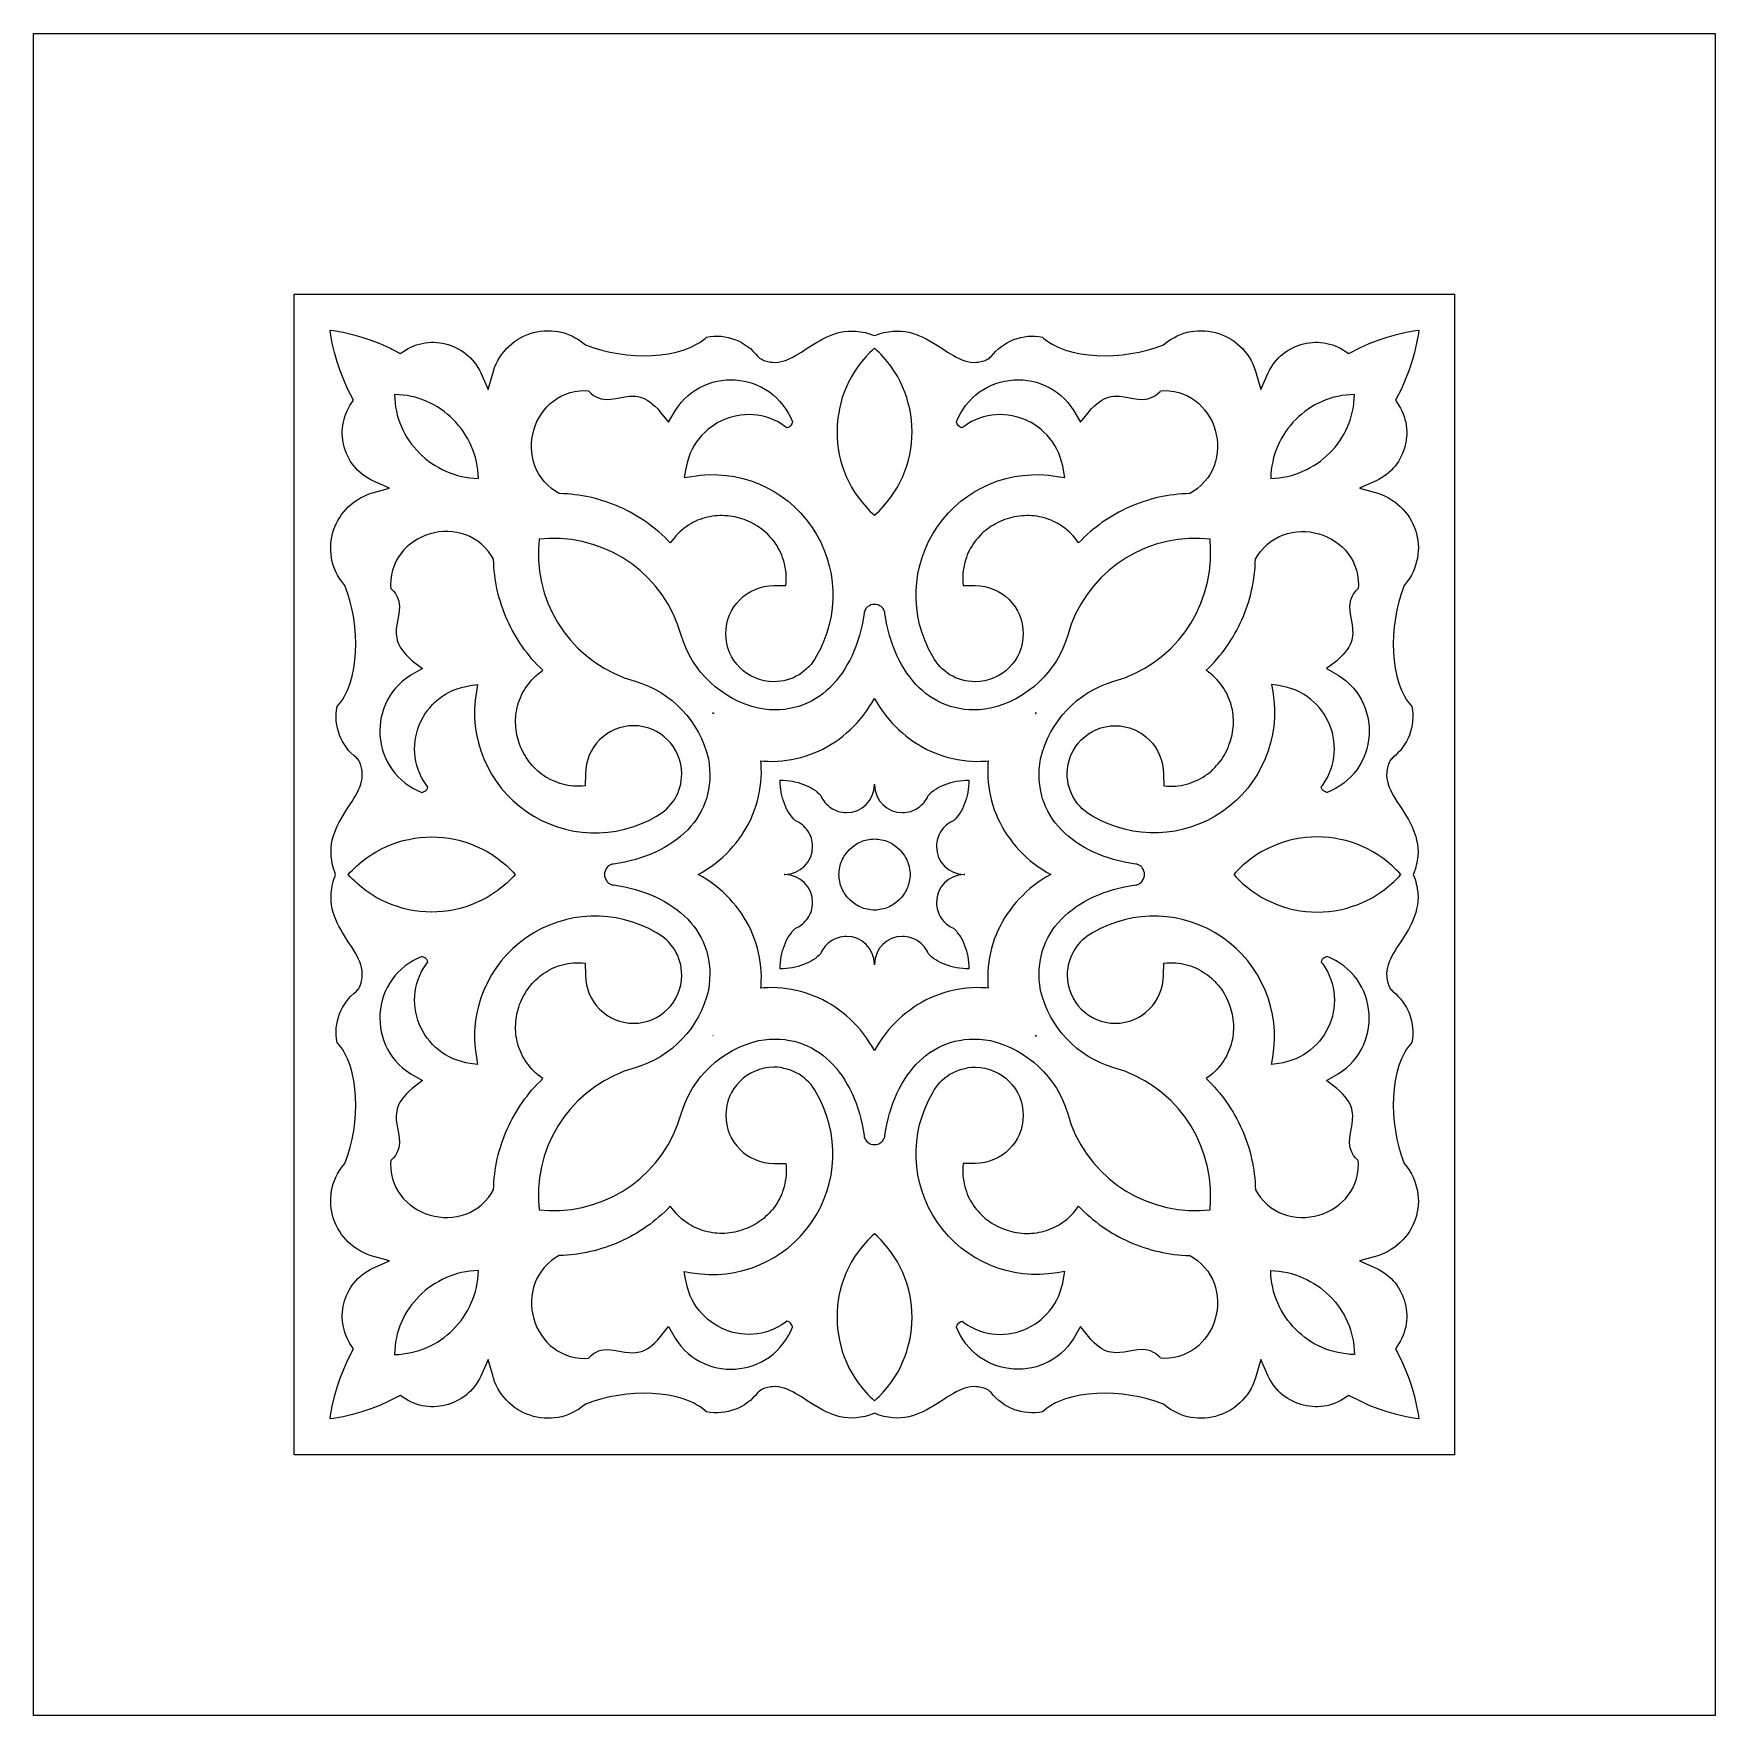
# Model space of a CAD drawing. Extents: x -250 to -100, y 226 to 376.
import ezdxf

# ---------------------------------------------------------------- set-up
doc = ezdxf.new("R2010")
doc.units = 0
doc.layers.add('LAYER_1', color=18, linetype='CONTINUOUS')

msp = doc.modelspace()

# ---------------------------------------------------------------- linework, layer by layer
at = {"layer": 'LAYER_1'}
for points in [[(-100.41, 225.89), (-250.41, 225.89), (-250.41, 375.89), (-100.41, 375.89)], [(-123.66, 249.14), (-175.41, 249.14), (-227.16, 249.14), (-227.16, 300.89), (-227.16, 352.64), (-175.41, 352.64), (-123.66, 352.64), (-123.66, 300.89)], [(-223.95, 349.43), (-223.95, 349.43), (-223.67, 349.4), (-222.81, 349.25), (-221.97, 349.06), (-221.14, 348.83), (-220.33, 348.55), (-219.53, 348.24), (-218.74, 347.88), (-217.72, 347.36), (-217.24, 347.67), (-217, 347.81), (-216.75, 347.93), (-216.51, 348.04), (-216.25, 348.13), (-216, 348.2), (-215.74, 348.26), (-215.48, 348.31), (-215.22, 348.34), (-214.96, 348.36), (-214.7, 348.36), (-214.45, 348.35), (-214.19, 348.32), (-213.94, 348.28), (-213.68, 348.22), (-213.43, 348.16), (-213.19, 348.07), (-212.95, 347.98), (-212.72, 347.87), (-212.49, 347.75), (-212.26, 347.62), (-212.05, 347.47), (-211.84, 347.31), (-211.64, 347.14), (-211.45, 346.96), (-211.26, 346.77), (-211.09, 346.56), (-210.93, 346.35), (-210.78, 346.12), (-210.64, 345.88), (-210.51, 345.63), (-209.86, 344.14), (-209.4, 345.78), (-209.29, 346.11), (-209.15, 346.43), (-209, 346.73), (-208.83, 347.02), (-208.65, 347.29), (-208.45, 347.55), (-208.23, 347.79), (-208, 348.01), (-207.76, 348.22), (-207.51, 348.42), (-207.25, 348.6), (-206.98, 348.76), (-206.7, 348.9), (-206.41, 349.02), (-206.11, 349.13), (-205.81, 349.22), (-205.51, 349.29), (-205.2, 349.34), (-204.88, 349.38), (-204.57, 349.39), (-204.25, 349.39), (-203.94, 349.36), (-203.63, 349.31), (-203.31, 349.25), (-203, 349.16), (-202.7, 349.05), (-202.4, 348.92), (-202.1, 348.77), (-201.81, 348.6), (-201.53, 348.4), (-201.18, 348.12), (-200.44, 347.86), (-199.74, 347.65), (-199.01, 347.48), (-198.26, 347.35), (-197.51, 347.25), (-196.75, 347.18), (-195.99, 347.16), (-195.24, 347.18), (-194.51, 347.23), (-193.79, 347.33), (-193.11, 347.47), (-192.46, 347.66), (-192.14, 347.77), (-191.84, 347.89), (-191.55, 348.03), (-191.27, 348.18), (-191, 348.34), (-190.75, 348.52), (-190.51, 348.71), (-190.4, 348.82), (-190.4, 348.82), (-190.07, 348.87), (-189.74, 348.9), (-189.42, 348.9), (-189.09, 348.89), (-188.77, 348.85), (-188.46, 348.79), (-188.15, 348.7), (-187.85, 348.6), (-187.55, 348.48), (-187.27, 348.34), (-187, 348.17), (-186.73, 347.99), (-186.48, 347.79), (-186.25, 347.58), (-186.02, 347.34), (-185.82, 347.09), (-185.74, 347.02), (-185.65, 346.95), (-185.56, 346.89), (-185.47, 346.84), (-185.37, 346.79), (-185.27, 346.74), (-185.16, 346.71), (-185.05, 346.68), (-184.91, 346.64), (-184.78, 346.61), (-184.64, 346.59), (-184.51, 346.58), (-184.24, 346.57), (-183.98, 346.59), (-183.72, 346.64), (-183.46, 346.71), (-183.2, 346.8), (-182.95, 346.91), (-182.69, 347.04), (-182.44, 347.17), (-181.93, 347.49), (-181.4, 347.82), (-180.87, 348.17), (-180.59, 348.34), (-180.31, 348.5), (-180.02, 348.66), (-179.72, 348.81), (-179.42, 348.94), (-179.11, 349.06), (-178.79, 349.17), (-178.46, 349.25), (-178.12, 349.31), (-177.77, 349.35), (-177.41, 349.36), (-177.04, 349.35), (-176.85, 349.33), (-176.65, 349.3), (-176.45, 349.26), (-176.25, 349.22), (-176.05, 349.17), (-175.84, 349.1), (-175.62, 349.03), (-175.41, 348.95), (-175.19, 349.03), (-174.98, 349.1), (-174.77, 349.17), (-174.56, 349.22), (-174.36, 349.26), (-174.16, 349.3), (-173.78, 349.35), (-173.4, 349.36), (-173.04, 349.35), (-172.69, 349.31), (-172.35, 349.25), (-172.02, 349.17), (-171.7, 349.06), (-171.39, 348.94), (-171.09, 348.81), (-170.79, 348.66), (-170.51, 348.5), (-169.95, 348.17), (-169.41, 347.82), (-168.89, 347.49), (-168.63, 347.33), (-168.37, 347.17), (-168.12, 347.04), (-167.86, 346.91), (-167.61, 346.8), (-167.35, 346.71), (-167.1, 346.64), (-166.84, 346.59), (-166.57, 346.57), (-166.31, 346.58), (-166.17, 346.59), (-166.04, 346.61), (-165.9, 346.64), (-165.76, 346.68), (-165.65, 346.71), (-165.55, 346.74), (-165.44, 346.79), (-165.35, 346.84), (-165.25, 346.89), (-165.16, 346.95), (-165.08, 347.02), (-165, 347.09), (-164.79, 347.34), (-164.57, 347.58), (-164.33, 347.79), (-164.08, 347.99), (-163.82, 348.17), (-163.54, 348.34), (-163.26, 348.48), (-162.97, 348.6), (-162.67, 348.7), (-162.36, 348.79), (-162.04, 348.85), (-161.72, 348.89), (-161.4, 348.9), (-161.07, 348.9), (-160.74, 348.87), (-160.41, 348.82), (-160.41, 348.82), (-160.3, 348.71), (-160.06, 348.52), (-159.81, 348.34), (-159.55, 348.18), (-159.27, 348.03), (-158.98, 347.89), (-158.67, 347.77), (-158.36, 347.66), (-157.71, 347.47), (-157.02, 347.33), (-156.31, 347.23), (-155.57, 347.18), (-154.82, 347.16), (-154.06, 347.18), (-153.3, 347.25), (-152.55, 347.35), (-151.8, 347.48), (-151.08, 347.65), (-150.37, 347.86), (-149.63, 348.12), (-149.29, 348.4), (-149, 348.6), (-148.71, 348.77), (-148.42, 348.92), (-148.11, 349.05), (-147.81, 349.16), (-147.5, 349.25), (-147.19, 349.31), (-146.87, 349.36), (-146.56, 349.39), (-146.24, 349.39), (-145.93, 349.38), (-145.62, 349.34), (-145.31, 349.29), (-145, 349.22), (-144.7, 349.13), (-144.41, 349.02), (-144.12, 348.9), (-143.84, 348.76), (-143.57, 348.6), (-143.3, 348.42), (-143.05, 348.22), (-142.81, 348.01), (-142.58, 347.79), (-142.37, 347.55), (-142.17, 347.29), (-141.98, 347.02), (-141.81, 346.73), (-141.66, 346.43), (-141.53, 346.11), (-141.41, 345.78), (-140.96, 344.14), (-140.3, 345.63), (-140.18, 345.88), (-140.04, 346.12), (-139.89, 346.35), (-139.72, 346.56), (-139.55, 346.77), (-139.37, 346.96), (-139.18, 347.14), (-138.98, 347.31), (-138.77, 347.47), (-138.55, 347.62), (-138.33, 347.75), (-138.1, 347.87), (-137.86, 347.98), (-137.62, 348.07), (-137.38, 348.16), (-137.13, 348.22), (-136.88, 348.28), (-136.62, 348.32), (-136.37, 348.35), (-136.11, 348.36), (-135.85, 348.36), (-135.59, 348.34), (-135.33, 348.31), (-135.07, 348.26), (-134.82, 348.2), (-134.56, 348.13), (-134.31, 348.04), (-134.06, 347.93), (-133.81, 347.81), (-133.57, 347.67), (-133.09, 347.36), (-132.07, 347.88), (-131.29, 348.24), (-130.49, 348.55), (-129.67, 348.83), (-128.84, 349.06), (-128, 349.25), (-127.15, 349.4), (-126.86, 349.43), (-126.86, 349.43), (-126.86, 349.43), (-126.9, 349.15), (-127.05, 348.29), (-127.24, 347.45), (-127.47, 346.62), (-127.74, 345.81), (-128.06, 345.01), (-128.41, 344.22), (-128.94, 343.2), (-128.63, 342.72), (-128.49, 342.48), (-128.37, 342.24), (-128.26, 341.99), (-128.17, 341.73), (-128.09, 341.48), (-128.03, 341.22), (-127.99, 340.96), (-127.95, 340.71), (-127.94, 340.45), (-127.94, 340.19), (-127.95, 339.93), (-127.98, 339.67), (-128.02, 339.42), (-128.07, 339.17), (-128.14, 338.92), (-128.22, 338.67), (-128.32, 338.43), (-128.42, 338.2), (-128.54, 337.97), (-128.68, 337.74), (-128.82, 337.53), (-128.98, 337.32), (-129.15, 337.12), (-129.33, 336.93), (-129.53, 336.75), (-129.73, 336.57), (-129.95, 336.41), (-130.18, 336.26), (-130.42, 336.12), (-130.67, 335.99), (-132.15, 335.34), (-130.52, 334.89), (-130.19, 334.77), (-129.87, 334.64), (-129.57, 334.48), (-129.28, 334.31), (-129.01, 334.13), (-128.75, 333.93), (-128.51, 333.71), (-128.28, 333.48), (-128.07, 333.24), (-127.88, 332.99), (-127.7, 332.73), (-127.54, 332.46), (-127.4, 332.18), (-127.27, 331.89), (-127.16, 331.59), (-127.07, 331.29), (-127, 330.99), (-126.95, 330.68), (-126.92, 330.37), (-126.9, 330.05), (-126.91, 329.74), (-126.94, 329.42), (-126.98, 329.11), (-127.05, 328.8), (-127.14, 328.49), (-127.24, 328.18), (-127.37, 327.88), (-127.52, 327.58), (-127.7, 327.29), (-127.89, 327.01), (-128.17, 326.66), (-128.44, 325.93), (-128.64, 325.22), (-128.81, 324.49), (-128.95, 323.75), (-129.05, 322.99), (-129.11, 322.23), (-129.14, 321.47), (-129.12, 320.72), (-129.06, 319.99), (-128.96, 319.28), (-128.82, 318.59), (-128.64, 317.94), (-128.52, 317.62), (-128.4, 317.32), (-128.26, 317.03), (-128.11, 316.75), (-127.95, 316.48), (-127.77, 316.23), (-127.58, 315.99), (-127.48, 315.88), (-127.48, 315.88), (-127.43, 315.55), (-127.4, 315.22), (-127.39, 314.9), (-127.41, 314.57), (-127.45, 314.25), (-127.51, 313.94), (-127.59, 313.63), (-127.69, 313.33), (-127.82, 313.04), (-127.96, 312.75), (-128.12, 312.48), (-128.3, 312.21), (-128.5, 311.96), (-128.72, 311.73), (-128.95, 311.51), (-129.2, 311.3), (-129.27, 311.22), (-129.34, 311.14), (-129.4, 311.05), (-129.46, 310.95), (-129.51, 310.85), (-129.55, 310.75), (-129.59, 310.64), (-129.62, 310.53), (-129.65, 310.4), (-129.68, 310.26), (-129.71, 310.12), (-129.72, 309.99), (-129.73, 309.72), (-129.7, 309.46), (-129.66, 309.2), (-129.59, 308.94), (-129.5, 308.69), (-129.39, 308.43), (-129.26, 308.18), (-129.12, 307.92), (-128.81, 307.41), (-128.47, 306.88), (-128.13, 306.35), (-127.96, 306.07), (-127.79, 305.79), (-127.64, 305.5), (-127.49, 305.21), (-127.35, 304.9), (-127.23, 304.59), (-127.13, 304.27), (-127.05, 303.95), (-126.98, 303.61), (-126.94, 303.26), (-126.93, 302.89), (-126.95, 302.52), (-126.97, 302.33), (-127, 302.13), (-127.03, 301.93), (-127.08, 301.73), (-127.13, 301.53), (-127.19, 301.32), (-127.26, 301.11), (-127.35, 300.89), (-127.26, 300.67), (-127.19, 300.46), (-127.13, 300.25), (-127.08, 300.04), (-127.03, 299.84), (-127, 299.64), (-126.95, 299.26), (-126.93, 298.88), (-126.94, 298.52), (-126.98, 298.17), (-127.05, 297.83), (-127.13, 297.5), (-127.23, 297.18), (-127.35, 296.87), (-127.49, 296.57), (-127.64, 296.28), (-127.79, 295.99), (-128.13, 295.43), (-128.47, 294.89), (-128.81, 294.37), (-128.97, 294.11), (-129.12, 293.86), (-129.26, 293.6), (-129.39, 293.35), (-129.5, 293.09), (-129.59, 292.84), (-129.66, 292.58), (-129.7, 292.32), (-129.73, 292.06), (-129.72, 291.79), (-129.71, 291.65), (-129.68, 291.52), (-129.65, 291.38), (-129.62, 291.24), (-129.59, 291.14), (-129.55, 291.03), (-129.51, 290.93), (-129.46, 290.83), (-129.4, 290.73), (-129.34, 290.64), (-129.27, 290.56), (-129.2, 290.48), (-128.95, 290.27), (-128.72, 290.05), (-128.5, 289.81), (-128.3, 289.56), (-128.12, 289.3), (-127.96, 289.03), (-127.82, 288.74), (-127.69, 288.45), (-127.59, 288.15), (-127.51, 287.84), (-127.45, 287.52), (-127.41, 287.2), (-127.39, 286.88), (-127.4, 286.55), (-127.43, 286.22), (-127.48, 285.9), (-127.48, 285.9), (-127.58, 285.78), (-127.77, 285.55), (-127.95, 285.3), (-128.11, 285.03), (-128.26, 284.75), (-128.4, 284.46), (-128.52, 284.16), (-128.64, 283.84), (-128.82, 283.19), (-128.96, 282.5), (-129.06, 281.79), (-129.12, 281.05), (-129.14, 280.3), (-129.11, 279.55), (-129.05, 278.79), (-128.95, 278.03), (-128.81, 277.29), (-128.64, 276.56), (-128.44, 275.85), (-128.17, 275.12), (-127.89, 274.77), (-127.7, 274.48), (-127.52, 274.19), (-127.37, 273.9), (-127.24, 273.6), (-127.14, 273.29), (-127.05, 272.98), (-126.98, 272.67), (-126.94, 272.36), (-126.91, 272.04), (-126.9, 271.73), (-126.92, 271.41), (-126.95, 271.1), (-127, 270.79), (-127.07, 270.48), (-127.16, 270.18), (-127.27, 269.89), (-127.4, 269.6), (-127.54, 269.32), (-127.7, 269.05), (-127.88, 268.79), (-128.07, 268.53), (-128.28, 268.29), (-128.51, 268.06), (-128.75, 267.85), (-129.01, 267.65), (-129.28, 267.46), (-129.57, 267.29), (-129.87, 267.14), (-130.19, 267.01), (-130.52, 266.89), (-132.15, 266.44), (-130.67, 265.79), (-130.42, 265.66), (-130.18, 265.52), (-129.95, 265.37), (-129.73, 265.21), (-129.53, 265.03), (-129.33, 264.85), (-129.15, 264.66), (-128.98, 264.46), (-128.82, 264.25), (-128.68, 264.03), (-128.54, 263.81), (-128.42, 263.58), (-128.32, 263.35), (-128.22, 263.11), (-128.14, 262.86), (-128.07, 262.61), (-128.02, 262.36), (-127.98, 262.11), (-127.95, 261.85), (-127.94, 261.59), (-127.94, 261.33), (-127.95, 261.07), (-127.99, 260.81), (-128.03, 260.55), (-128.09, 260.3), (-128.17, 260.04), (-128.26, 259.79), (-128.37, 259.54), (-128.49, 259.29), (-128.63, 259.05), (-128.94, 258.58), (-128.41, 257.55), (-128.06, 256.77), (-127.74, 255.97), (-127.47, 255.15), (-127.24, 254.33), (-127.05, 253.48), (-126.9, 252.63), (-126.86, 252.35), (-126.86, 252.35), (-126.86, 252.35), (-127.15, 252.38), (-128, 252.53), (-128.84, 252.72), (-129.67, 252.95), (-130.49, 253.23), (-131.29, 253.54), (-132.07, 253.9), (-133.09, 254.42), (-133.57, 254.11), (-133.81, 253.97), (-134.06, 253.85), (-134.31, 253.74), (-134.56, 253.65), (-134.82, 253.57), (-135.07, 253.51), (-135.33, 253.47), (-135.59, 253.44), (-135.85, 253.42), (-136.11, 253.42), (-136.37, 253.43), (-136.62, 253.46), (-136.88, 253.5), (-137.13, 253.55), (-137.38, 253.62), (-137.62, 253.7), (-137.86, 253.8), (-138.1, 253.91), (-138.33, 254.03), (-138.55, 254.16), (-138.77, 254.3), (-138.98, 254.46), (-139.18, 254.63), (-139.37, 254.82), (-139.55, 255.01), (-139.72, 255.21), (-139.89, 255.43), (-140.04, 255.66), (-140.18, 255.9), (-140.3, 256.15), (-140.96, 257.63), (-141.41, 256), (-141.53, 255.67), (-141.66, 255.35), (-141.81, 255.05), (-141.98, 254.76), (-142.17, 254.49), (-142.37, 254.23), (-142.58, 253.99), (-142.81, 253.76), (-143.05, 253.55), (-143.3, 253.36), (-143.57, 253.18), (-143.84, 253.02), (-144.12, 252.88), (-144.41, 252.75), (-144.7, 252.65), (-145, 252.56), (-145.31, 252.49), (-145.62, 252.43), (-145.93, 252.4), (-146.24, 252.39), (-146.56, 252.39), (-146.87, 252.42), (-147.19, 252.46), (-147.5, 252.53), (-147.81, 252.62), (-148.11, 252.73), (-148.42, 252.86), (-148.71, 253.01), (-149, 253.18), (-149.29, 253.38), (-149.63, 253.65), (-150.37, 253.92), (-151.08, 254.12), (-151.8, 254.3), (-152.55, 254.43), (-153.3, 254.53), (-154.06, 254.59), (-154.82, 254.62), (-155.57, 254.6), (-156.31, 254.55), (-157.02, 254.45), (-157.71, 254.31), (-158.36, 254.12), (-158.67, 254.01), (-158.98, 253.88), (-159.27, 253.75), (-159.55, 253.6), (-159.81, 253.43), (-160.06, 253.26), (-160.3, 253.06), (-160.41, 252.96), (-160.41, 252.96), (-160.74, 252.91), (-161.07, 252.88), (-161.4, 252.87), (-161.72, 252.89), (-162.04, 252.93), (-162.36, 252.99), (-162.67, 253.07), (-162.97, 253.18), (-163.26, 253.3), (-163.54, 253.44), (-163.82, 253.6), (-164.08, 253.78), (-164.33, 253.98), (-164.57, 254.2), (-164.79, 254.43), (-165, 254.68), (-165.08, 254.76), (-165.16, 254.82), (-165.25, 254.89), (-165.35, 254.94), (-165.44, 254.99), (-165.55, 255.03), (-165.65, 255.07), (-165.76, 255.1), (-165.9, 255.14), (-166.04, 255.17), (-166.17, 255.19), (-166.31, 255.2), (-166.57, 255.21), (-166.84, 255.19), (-167.1, 255.14), (-167.35, 255.07), (-167.61, 254.98), (-167.86, 254.87), (-168.12, 254.74), (-168.37, 254.6), (-168.89, 254.29), (-169.41, 253.95), (-169.95, 253.61), (-170.22, 253.44), (-170.51, 253.28), (-170.79, 253.12), (-171.09, 252.97), (-171.39, 252.84), (-171.7, 252.72), (-172.02, 252.61), (-172.35, 252.53), (-172.69, 252.46), (-173.04, 252.43), (-173.4, 252.41), (-173.78, 252.43), (-173.97, 252.45), (-174.16, 252.48), (-174.36, 252.51), (-174.56, 252.56), (-174.77, 252.61), (-174.98, 252.67), (-175.19, 252.75), (-175.41, 252.83), (-175.62, 252.75), (-175.84, 252.67), (-176.05, 252.61), (-176.25, 252.56), (-176.45, 252.51), (-176.65, 252.48), (-177.04, 252.43), (-177.41, 252.41), (-177.77, 252.43), (-178.12, 252.46), (-178.46, 252.53), (-178.79, 252.61), (-179.11, 252.72), (-179.42, 252.84), (-179.72, 252.97), (-180.02, 253.12), (-180.31, 253.28), (-180.87, 253.61), (-181.4, 253.95), (-181.93, 254.29), (-182.18, 254.45), (-182.44, 254.6), (-182.69, 254.74), (-182.95, 254.87), (-183.2, 254.98), (-183.46, 255.07), (-183.72, 255.14), (-183.98, 255.19), (-184.24, 255.21), (-184.51, 255.2), (-184.64, 255.19), (-184.78, 255.17), (-184.91, 255.14), (-185.05, 255.1), (-185.16, 255.07), (-185.27, 255.03), (-185.37, 254.99), (-185.47, 254.94), (-185.56, 254.89), (-185.65, 254.82), (-185.74, 254.76), (-185.82, 254.68), (-186.02, 254.43), (-186.25, 254.2), (-186.48, 253.98), (-186.73, 253.78), (-187, 253.6), (-187.27, 253.44), (-187.55, 253.3), (-187.85, 253.18), (-188.15, 253.07), (-188.46, 252.99), (-188.77, 252.93), (-189.09, 252.89), (-189.42, 252.87), (-189.74, 252.88), (-190.07, 252.91), (-190.4, 252.96), (-190.4, 252.96), (-190.51, 253.06), (-190.75, 253.26), (-191, 253.43), (-191.27, 253.6), (-191.55, 253.75), (-191.84, 253.88), (-192.14, 254.01), (-192.46, 254.12), (-193.11, 254.31), (-193.79, 254.45), (-194.51, 254.55), (-195.24, 254.6), (-195.99, 254.62), (-196.75, 254.59), (-197.51, 254.53), (-198.26, 254.43), (-199.01, 254.3), (-199.74, 254.12), (-200.44, 253.92), (-201.18, 253.65), (-201.53, 253.38), (-201.81, 253.18), (-202.1, 253.01), (-202.4, 252.86), (-202.7, 252.73), (-203, 252.62), (-203.31, 252.53), (-203.63, 252.46), (-203.94, 252.42), (-204.25, 252.39), (-204.57, 252.39), (-204.88, 252.4), (-205.2, 252.43), (-205.51, 252.49), (-205.81, 252.56), (-206.11, 252.65), (-206.41, 252.75), (-206.7, 252.88), (-206.98, 253.02), (-207.25, 253.18), (-207.51, 253.36), (-207.76, 253.55), (-208, 253.76), (-208.23, 253.99), (-208.45, 254.23), (-208.65, 254.49), (-208.83, 254.76), (-209, 255.05), (-209.15, 255.35), (-209.29, 255.67), (-209.4, 256), (-209.86, 257.63), (-210.51, 256.15), (-210.64, 255.9), (-210.78, 255.66), (-210.93, 255.43), (-211.09, 255.21), (-211.26, 255.01), (-211.45, 254.82), (-211.64, 254.63), (-211.84, 254.46), (-212.05, 254.3), (-212.26, 254.16), (-212.49, 254.03), (-212.72, 253.91), (-212.95, 253.8), (-213.19, 253.7), (-213.43, 253.62), (-213.68, 253.55), (-213.94, 253.5), (-214.19, 253.46), (-214.45, 253.43), (-214.7, 253.42), (-214.96, 253.42), (-215.22, 253.44), (-215.48, 253.47), (-215.74, 253.51), (-216, 253.57), (-216.25, 253.65), (-216.51, 253.74), (-216.75, 253.85), (-217, 253.97), (-217.24, 254.11), (-217.72, 254.42), (-218.74, 253.9), (-219.53, 253.54), (-220.33, 253.23), (-221.14, 252.95), (-221.97, 252.72), (-222.81, 252.53), (-223.67, 252.38), (-223.95, 252.35), (-223.95, 252.35), (-223.95, 252.35), (-223.92, 252.63), (-223.77, 253.48), (-223.58, 254.33), (-223.34, 255.15), (-223.07, 255.97), (-222.75, 256.77), (-222.4, 257.55), (-221.88, 258.58), (-222.19, 259.05), (-222.33, 259.29), (-222.45, 259.54), (-222.56, 259.79), (-222.65, 260.04), (-222.72, 260.3), (-222.78, 260.55), (-222.83, 260.81), (-222.86, 261.07), (-222.88, 261.33), (-222.88, 261.59), (-222.86, 261.85), (-222.84, 262.11), (-222.8, 262.36), (-222.74, 262.61), (-222.67, 262.86), (-222.59, 263.11), (-222.5, 263.35), (-222.39, 263.58), (-222.27, 263.81), (-222.14, 264.03), (-221.99, 264.25), (-221.83, 264.46), (-221.66, 264.66), (-221.48, 264.85), (-221.29, 265.03), (-221.08, 265.21), (-220.86, 265.37), (-220.64, 265.52), (-220.4, 265.66), (-220.14, 265.79), (-218.66, 266.44), (-220.29, 266.89), (-220.63, 267.01), (-220.94, 267.14), (-221.25, 267.29), (-221.53, 267.46), (-221.81, 267.65), (-222.06, 267.85), (-222.31, 268.06), (-222.53, 268.29), (-222.74, 268.53), (-222.94, 268.79), (-223.11, 269.05), (-223.27, 269.32), (-223.42, 269.6), (-223.54, 269.89), (-223.65, 270.18), (-223.74, 270.48), (-223.81, 270.79), (-223.86, 271.1), (-223.9, 271.41), (-223.91, 271.73), (-223.9, 272.04), (-223.88, 272.36), (-223.83, 272.67), (-223.77, 272.98), (-223.68, 273.29), (-223.57, 273.6), (-223.44, 273.9), (-223.29, 274.19), (-223.12, 274.48), (-222.92, 274.77), (-222.64, 275.12), (-222.38, 275.85), (-222.17, 276.56), (-222, 277.29), (-221.86, 278.03), (-221.76, 278.79), (-221.7, 279.55), (-221.68, 280.3), (-221.69, 281.05), (-221.75, 281.79), (-221.85, 282.5), (-221.99, 283.19), (-222.18, 283.84), (-222.29, 284.16), (-222.41, 284.46), (-222.55, 284.75), (-222.7, 285.03), (-222.86, 285.3), (-223.04, 285.55), (-223.23, 285.78), (-223.34, 285.9), (-223.34, 285.9), (-223.39, 286.22), (-223.42, 286.55), (-223.42, 286.88), (-223.41, 287.2), (-223.37, 287.52), (-223.3, 287.84), (-223.22, 288.15), (-223.12, 288.45), (-223, 288.74), (-222.85, 289.03), (-222.69, 289.3), (-222.51, 289.56), (-222.31, 289.81), (-222.1, 290.05), (-221.86, 290.27), (-221.61, 290.48), (-221.54, 290.56), (-221.47, 290.64), (-221.41, 290.73), (-221.35, 290.83), (-221.3, 290.93), (-221.26, 291.03), (-221.23, 291.14), (-221.2, 291.24), (-221.16, 291.38), (-221.13, 291.52), (-221.11, 291.65), (-221.09, 291.79), (-221.09, 292.06), (-221.11, 292.32), (-221.16, 292.58), (-221.23, 292.84), (-221.32, 293.09), (-221.43, 293.35), (-221.55, 293.6), (-221.69, 293.86), (-222, 294.37), (-222.34, 294.89), (-222.69, 295.43), (-222.86, 295.71), (-223.02, 295.99), (-223.18, 296.28), (-223.32, 296.57), (-223.46, 296.87), (-223.58, 297.18), (-223.68, 297.5), (-223.77, 297.83), (-223.83, 298.17), (-223.87, 298.52), (-223.88, 298.88), (-223.87, 299.26), (-223.85, 299.45), (-223.82, 299.64), (-223.78, 299.84), (-223.74, 300.04), (-223.68, 300.25), (-223.62, 300.46), (-223.55, 300.67), (-223.47, 300.89), (-223.55, 301.11), (-223.62, 301.32), (-223.68, 301.53), (-223.74, 301.73), (-223.78, 301.93), (-223.82, 302.13), (-223.87, 302.52), (-223.88, 302.89), (-223.87, 303.26), (-223.83, 303.61), (-223.77, 303.95), (-223.68, 304.27), (-223.58, 304.59), (-223.46, 304.9), (-223.32, 305.21), (-223.18, 305.5), (-223.02, 305.79), (-222.69, 306.35), (-222.34, 306.88), (-222, 307.41), (-221.84, 307.67), (-221.69, 307.92), (-221.55, 308.18), (-221.43, 308.43), (-221.32, 308.69), (-221.23, 308.94), (-221.16, 309.2), (-221.11, 309.46), (-221.09, 309.72), (-221.09, 309.99), (-221.11, 310.12), (-221.13, 310.26), (-221.16, 310.4), (-221.2, 310.53), (-221.23, 310.64), (-221.26, 310.75), (-221.3, 310.85), (-221.35, 310.95), (-221.41, 311.05), (-221.47, 311.14), (-221.54, 311.22), (-221.61, 311.3), (-221.86, 311.51), (-222.1, 311.73), (-222.31, 311.96), (-222.51, 312.21), (-222.69, 312.48), (-222.85, 312.75), (-223, 313.04), (-223.12, 313.33), (-223.22, 313.63), (-223.3, 313.94), (-223.37, 314.25), (-223.41, 314.57), (-223.42, 314.9), (-223.42, 315.22), (-223.39, 315.55), (-223.34, 315.88), (-223.34, 315.88), (-223.23, 315.99), (-223.04, 316.23), (-222.86, 316.48), (-222.7, 316.75), (-222.55, 317.03), (-222.41, 317.32), (-222.29, 317.62), (-222.18, 317.94), (-221.99, 318.59), (-221.85, 319.28), (-221.75, 319.99), (-221.69, 320.72), (-221.68, 321.47), (-221.7, 322.23), (-221.76, 322.99), (-221.86, 323.75), (-222, 324.49), (-222.17, 325.22), (-222.38, 325.93), (-222.64, 326.66), (-222.92, 327.01), (-223.12, 327.29), (-223.29, 327.58), (-223.44, 327.88), (-223.57, 328.18), (-223.68, 328.49), (-223.77, 328.8), (-223.83, 329.11), (-223.88, 329.42), (-223.9, 329.74), (-223.91, 330.05), (-223.9, 330.37), (-223.86, 330.68), (-223.81, 330.99), (-223.74, 331.29), (-223.65, 331.59), (-223.54, 331.89), (-223.42, 332.18), (-223.27, 332.46), (-223.11, 332.73), (-222.94, 332.99), (-222.74, 333.24), (-222.53, 333.48), (-222.31, 333.71), (-222.06, 333.93), (-221.81, 334.13), (-221.53, 334.31), (-221.25, 334.48), (-220.94, 334.64), (-220.63, 334.77), (-220.29, 334.89), (-218.66, 335.34), (-220.14, 335.99), (-220.4, 336.12), (-220.64, 336.26), (-220.86, 336.41), (-221.08, 336.57), (-221.29, 336.75), (-221.48, 336.93), (-221.66, 337.12), (-221.83, 337.32), (-221.99, 337.53), (-222.14, 337.74), (-222.27, 337.97), (-222.39, 338.2), (-222.5, 338.43), (-222.59, 338.67), (-222.67, 338.92), (-222.74, 339.17), (-222.8, 339.42), (-222.84, 339.67), (-222.86, 339.93), (-222.88, 340.19), (-222.88, 340.45), (-222.86, 340.71), (-222.83, 340.96), (-222.78, 341.22), (-222.72, 341.48), (-222.65, 341.73), (-222.56, 341.99), (-222.45, 342.24), (-222.33, 342.48), (-222.19, 342.72), (-221.88, 343.2), (-222.4, 344.22), (-222.75, 345.01), (-223.07, 345.81), (-223.34, 346.62), (-223.58, 347.45), (-223.77, 348.29), (-223.92, 349.15), (-223.95, 349.43)], [(-175.41, 332.93), (-175.2, 333.12), (-175, 333.31), (-174.81, 333.51), (-174.62, 333.71), (-174.27, 334.12), (-173.94, 334.55), (-173.64, 334.99), (-173.36, 335.44), (-173.12, 335.9), (-172.89, 336.38), (-172.7, 336.86), (-172.53, 337.35), (-172.38, 337.85), (-172.27, 338.35), (-172.18, 338.86), (-172.11, 339.37), (-172.07, 339.88), (-172.06, 340.39), (-172.07, 340.91), (-172.11, 341.42), (-172.18, 341.93), (-172.27, 342.43), (-172.39, 342.94), (-172.53, 343.43), (-172.7, 343.92), (-172.9, 344.4), (-173.12, 344.87), (-173.37, 345.34), (-173.65, 345.79), (-173.95, 346.22), (-174.27, 346.65), (-174.62, 347.06), (-174.81, 347.26), (-175, 347.45), (-175.2, 347.64), (-175.41, 347.83), (-175.61, 347.64), (-175.81, 347.45), (-176.19, 347.06), (-176.54, 346.65), (-176.87, 346.22), (-177.17, 345.79), (-177.44, 345.34), (-177.69, 344.87), (-177.91, 344.4), (-178.11, 343.92), (-178.28, 343.43), (-178.42, 342.94), (-178.54, 342.43), (-178.63, 341.93), (-178.7, 341.42), (-178.74, 340.91), (-178.75, 340.39), (-178.74, 339.88), (-178.7, 339.37), (-178.64, 338.86), (-178.55, 338.35), (-178.43, 337.85), (-178.29, 337.35), (-178.12, 336.86), (-177.92, 336.38), (-177.7, 335.9), (-177.45, 335.44), (-177.18, 334.99), (-176.87, 334.55), (-176.55, 334.12), (-176.19, 333.71), (-176.01, 333.51), (-175.81, 333.31), (-175.61, 333.12)], [(-210.74, 336.22), (-210.76, 336.6), (-210.79, 336.98), (-210.85, 337.35), (-210.92, 337.71), (-211.01, 338.07), (-211.11, 338.43), (-211.24, 338.77), (-211.37, 339.11), (-211.53, 339.44), (-211.69, 339.76), (-211.88, 340.07), (-212.07, 340.37), (-212.28, 340.67), (-212.5, 340.95), (-212.74, 341.22), (-212.98, 341.48), (-213.24, 341.73), (-213.51, 341.96), (-213.79, 342.18), (-214.08, 342.39), (-214.39, 342.59), (-214.7, 342.77), (-215.01, 342.94), (-215.34, 343.09), (-215.68, 343.23), (-216.02, 343.34), (-216.37, 343.45), (-216.73, 343.53), (-217.09, 343.6), (-217.46, 343.65), (-217.84, 343.68), (-218.22, 343.7), (-218.2, 343.32), (-218.17, 342.94), (-218.12, 342.57), (-218.05, 342.21), (-217.97, 341.85), (-217.86, 341.5), (-217.74, 341.16), (-217.61, 340.82), (-217.46, 340.5), (-217.29, 340.18), (-217.11, 339.87), (-216.91, 339.57), (-216.7, 339.28), (-216.48, 338.99), (-216.24, 338.73), (-216, 338.47), (-215.74, 338.22), (-215.47, 337.98), (-215.18, 337.76), (-214.89, 337.55), (-214.59, 337.36), (-214.28, 337.18), (-213.96, 337.01), (-213.63, 336.86), (-213.29, 336.72), (-212.94, 336.6), (-212.59, 336.49), (-212.23, 336.4), (-211.87, 336.33), (-211.5, 336.28), (-211.12, 336.24)], [(-132.6, 343.7), (-132.98, 343.68), (-133.35, 343.65), (-133.72, 343.6), (-134.08, 343.53), (-134.44, 343.45), (-134.79, 343.34), (-135.14, 343.23), (-135.47, 343.09), (-135.8, 342.94), (-136.12, 342.77), (-136.43, 342.59), (-136.73, 342.39), (-137.02, 342.18), (-137.3, 341.96), (-137.57, 341.73), (-137.83, 341.48), (-138.08, 341.22), (-138.31, 340.95), (-138.53, 340.67), (-138.74, 340.37), (-138.94, 340.07), (-139.12, 339.76), (-139.29, 339.44), (-139.44, 339.11), (-139.58, 338.77), (-139.7, 338.43), (-139.81, 338.07), (-139.89, 337.71), (-139.97, 337.35), (-140.02, 336.98), (-140.06, 336.6), (-140.07, 336.22), (-139.69, 336.24), (-139.32, 336.28), (-138.95, 336.33), (-138.58, 336.4), (-138.22, 336.49), (-137.87, 336.6), (-137.52, 336.72), (-137.19, 336.86), (-136.86, 337.01), (-136.54, 337.18), (-136.22, 337.36), (-135.92, 337.55), (-135.63, 337.76), (-135.35, 337.98), (-135.08, 338.22), (-134.82, 338.47), (-134.57, 338.73), (-134.33, 338.99), (-134.11, 339.28), (-133.9, 339.57), (-133.71, 339.87), (-133.52, 340.18), (-133.36, 340.5), (-133.21, 340.82), (-133.07, 341.16), (-132.95, 341.5), (-132.85, 341.85), (-132.76, 342.21), (-132.69, 342.57), (-132.64, 342.94), (-132.61, 343.32)], [(-165.26, 290.74), (-165.49, 290.77), (-165.91, 290.79), (-166.34, 290.8), (-166.76, 290.78), (-167.18, 290.75), (-167.6, 290.7), (-168.01, 290.64), (-168.42, 290.55), (-168.83, 290.45), (-169.23, 290.33), (-169.63, 290.2), (-170.02, 290.05), (-170.41, 289.88), (-170.79, 289.7), (-171.16, 289.5), (-171.53, 289.28), (-171.89, 289.05), (-172.24, 288.8), (-172.58, 288.54), (-172.92, 288.27), (-173.24, 287.98), (-173.55, 287.67), (-173.85, 287.35), (-174.15, 287.02), (-174.43, 286.67), (-174.69, 286.31), (-174.95, 285.94), (-175.19, 285.55), (-175.41, 285.18), (-175.62, 285.55), (-175.87, 285.94), (-176.12, 286.31), (-176.39, 286.67), (-176.67, 287.02), (-176.96, 287.35), (-177.26, 287.67), (-177.58, 287.98), (-177.9, 288.27), (-178.23, 288.54), (-178.57, 288.8), (-178.92, 289.05), (-179.28, 289.28), (-179.65, 289.5), (-180.02, 289.7), (-180.4, 289.88), (-180.79, 290.05), (-181.18, 290.2), (-181.58, 290.33), (-181.98, 290.45), (-182.39, 290.55), (-182.8, 290.64), (-183.22, 290.7), (-183.63, 290.75), (-184.05, 290.78), (-184.48, 290.8), (-184.9, 290.79), (-185.32, 290.77), (-185.55, 290.74), (-185.53, 290.97), (-185.51, 291.4), (-185.5, 291.82), (-185.51, 292.24), (-185.54, 292.66), (-185.59, 293.08), (-185.66, 293.49), (-185.74, 293.9), (-185.84, 294.31), (-185.96, 294.71), (-186.1, 295.11), (-186.25, 295.51), (-186.42, 295.89), (-186.6, 296.27), (-186.8, 296.65), (-187.02, 297.01), (-187.25, 297.37), (-187.49, 297.72), (-187.75, 298.06), (-188.03, 298.4), (-188.32, 298.72), (-188.62, 299.03), (-188.94, 299.34), (-189.28, 299.63), (-189.62, 299.91), (-189.98, 300.18), (-190.36, 300.43), (-190.74, 300.67), (-191.12, 300.89), (-190.74, 301.1), (-190.36, 301.35), (-189.98, 301.6), (-189.62, 301.87), (-189.28, 302.15), (-188.94, 302.44), (-188.62, 302.74), (-188.32, 303.06), (-188.03, 303.38), (-187.75, 303.71), (-187.49, 304.06), (-187.25, 304.41), (-187.02, 304.76), (-186.8, 305.13), (-186.6, 305.5), (-186.42, 305.89), (-186.25, 306.27), (-186.1, 306.67), (-185.96, 307.06), (-185.84, 307.47), (-185.74, 307.87), (-185.66, 308.28), (-185.59, 308.7), (-185.54, 309.12), (-185.51, 309.54), (-185.5, 309.96), (-185.51, 310.38), (-185.53, 310.81), (-185.55, 311.03), (-185.32, 311.01), (-184.9, 310.99), (-184.48, 310.98), (-184.05, 311), (-183.63, 311.03), (-183.22, 311.08), (-182.8, 311.14), (-182.39, 311.23), (-181.98, 311.33), (-181.58, 311.44), (-181.18, 311.58), (-180.79, 311.73), (-180.4, 311.9), (-180.02, 312.08), (-179.65, 312.28), (-179.28, 312.5), (-178.92, 312.73), (-178.57, 312.97), (-178.23, 313.23), (-177.9, 313.51), (-177.58, 313.8), (-177.26, 314.11), (-176.96, 314.42), (-176.67, 314.76), (-176.39, 315.1), (-176.12, 315.46), (-175.87, 315.84), (-175.62, 316.22), (-175.41, 316.6), (-175.19, 316.22), (-174.95, 315.84), (-174.69, 315.46), (-174.43, 315.1), (-174.15, 314.76), (-173.85, 314.42), (-173.55, 314.11), (-173.24, 313.8), (-172.92, 313.51), (-172.58, 313.23), (-172.24, 312.97), (-171.89, 312.73), (-171.53, 312.5), (-171.16, 312.28), (-170.79, 312.08), (-170.41, 311.9), (-170.02, 311.73), (-169.63, 311.58), (-169.23, 311.44), (-168.83, 311.33), (-168.42, 311.23), (-168.01, 311.14), (-167.6, 311.08), (-167.18, 311.03), (-166.76, 311), (-166.34, 310.98), (-165.91, 310.99), (-165.49, 311.01), (-165.26, 311.03), (-165.29, 310.81), (-165.31, 310.38), (-165.31, 309.96), (-165.3, 309.54), (-165.27, 309.12), (-165.22, 308.7), (-165.15, 308.28), (-165.07, 307.87), (-164.97, 307.47), (-164.85, 307.06), (-164.72, 306.67), (-164.56, 306.27), (-164.4, 305.89), (-164.21, 305.5), (-164.01, 305.13), (-163.8, 304.76), (-163.57, 304.41), (-163.32, 304.06), (-163.06, 303.71), (-162.79, 303.38), (-162.49, 303.06), (-162.19, 302.74), (-161.87, 302.44), (-161.54, 302.15), (-161.19, 301.87), (-160.83, 301.6), (-160.46, 301.35), (-160.07, 301.1), (-159.69, 300.89), (-160.07, 300.67), (-160.46, 300.43), (-160.83, 300.18), (-161.19, 299.91), (-161.54, 299.63), (-161.87, 299.34), (-162.19, 299.03), (-162.49, 298.72), (-162.79, 298.4), (-163.06, 298.06), (-163.32, 297.72), (-163.57, 297.37), (-163.8, 297.01), (-164.01, 296.65), (-164.21, 296.27), (-164.4, 295.89), (-164.56, 295.51), (-164.72, 295.11), (-164.85, 294.71), (-164.97, 294.31), (-165.07, 293.9), (-165.15, 293.49), (-165.22, 293.08), (-165.27, 292.66), (-165.3, 292.24), (-165.31, 291.82), (-165.31, 291.4), (-165.29, 290.97)], [(-189.78, 315.26), (-189.8, 315.25), (-189.82, 315.26), (-189.83, 315.28), (-189.82, 315.3), (-189.79, 315.31), (-189.78, 315.3), (-189.77, 315.28)], [(-161.04, 315.26), (-161.01, 315.25), (-160.99, 315.26), (-160.99, 315.28), (-160.99, 315.3), (-161.02, 315.31), (-161.04, 315.3), (-161.04, 315.28)], [(-175.41, 308.91), (-175.41, 308.89), (-175.41, 308.91), (-175.41, 308.95)], [(-207.45, 300.89), (-207.64, 300.68), (-207.83, 300.48), (-208.03, 300.29), (-208.23, 300.1), (-208.64, 299.75), (-209.07, 299.42), (-209.51, 299.12), (-209.96, 298.85), (-210.42, 298.6), (-210.9, 298.38), (-211.38, 298.18), (-211.87, 298.01), (-212.37, 297.87), (-212.87, 297.75), (-213.38, 297.66), (-213.89, 297.59), (-214.4, 297.55), (-214.91, 297.54), (-215.42, 297.56), (-215.94, 297.6), (-216.45, 297.66), (-216.95, 297.75), (-217.45, 297.87), (-217.95, 298.02), (-218.44, 298.19), (-218.92, 298.38), (-219.39, 298.6), (-219.85, 298.85), (-220.3, 299.13), (-220.74, 299.43), (-221.17, 299.75), (-221.58, 300.11), (-221.77, 300.29), (-221.97, 300.48), (-222.16, 300.68), (-222.35, 300.89), (-222.16, 301.09), (-221.97, 301.29), (-221.58, 301.67), (-221.17, 302.02), (-220.74, 302.35), (-220.3, 302.65), (-219.85, 302.92), (-219.39, 303.17), (-218.92, 303.4), (-218.44, 303.59), (-217.95, 303.76), (-217.45, 303.91), (-216.95, 304.02), (-216.45, 304.12), (-215.94, 304.18), (-215.42, 304.22), (-214.91, 304.24), (-214.4, 304.22), (-213.89, 304.18), (-213.38, 304.12), (-212.87, 304.03), (-212.37, 303.91), (-211.87, 303.77), (-211.38, 303.6), (-210.9, 303.4), (-210.42, 303.18), (-209.96, 302.93), (-209.51, 302.66), (-209.07, 302.36), (-208.64, 302.03), (-208.23, 301.68), (-208.03, 301.49), (-207.83, 301.3), (-207.64, 301.1)], [(-173.18, 298.67), (-173.4, 298.46), (-173.64, 298.27), (-173.77, 298.19), (-173.9, 298.11), (-174.03, 298.04), (-174.17, 297.98), (-174.32, 297.92), (-174.46, 297.87), (-174.61, 297.82), (-174.77, 297.79), (-174.92, 297.76), (-175.08, 297.74), (-175.24, 297.72), (-175.41, 297.72), (-175.57, 297.72), (-175.73, 297.74), (-175.89, 297.76), (-176.05, 297.79), (-176.2, 297.82), (-176.35, 297.87), (-176.5, 297.92), (-176.64, 297.98), (-176.78, 298.04), (-176.91, 298.11), (-177.05, 298.19), (-177.17, 298.27), (-177.41, 298.46), (-177.63, 298.67), (-177.84, 298.88), (-178.02, 299.12), (-178.11, 299.25), (-178.18, 299.38), (-178.25, 299.52), (-178.32, 299.66), (-178.38, 299.8), (-178.43, 299.95), (-178.47, 300.1), (-178.51, 300.25), (-178.54, 300.41), (-178.56, 300.56), (-178.57, 300.73), (-178.58, 300.89), (-178.57, 301.05), (-178.56, 301.21), (-178.54, 301.37), (-178.51, 301.53), (-178.47, 301.68), (-178.43, 301.83), (-178.38, 301.98), (-178.32, 302.12), (-178.25, 302.26), (-178.18, 302.4), (-178.11, 302.53), (-178.02, 302.65), (-177.84, 302.89), (-177.63, 303.11), (-177.41, 303.32), (-177.17, 303.5), (-177.05, 303.59), (-176.91, 303.67), (-176.78, 303.74), (-176.64, 303.8), (-176.5, 303.86), (-176.35, 303.91), (-176.2, 303.95), (-176.05, 303.99), (-175.89, 304.02), (-175.73, 304.04), (-175.57, 304.05), (-175.41, 304.06), (-175.24, 304.05), (-175.08, 304.04), (-174.92, 304.02), (-174.77, 303.99), (-174.61, 303.95), (-174.46, 303.91), (-174.32, 303.86), (-174.17, 303.8), (-174.03, 303.74), (-173.9, 303.67), (-173.77, 303.59), (-173.64, 303.5), (-173.4, 303.32), (-173.18, 303.11), (-172.98, 302.89), (-172.79, 302.65), (-172.71, 302.53), (-172.63, 302.4), (-172.56, 302.26), (-172.49, 302.12), (-172.44, 301.98), (-172.39, 301.83), (-172.34, 301.68), (-172.3, 301.53), (-172.28, 301.37), (-172.26, 301.21), (-172.24, 301.05), (-172.24, 300.89), (-172.24, 300.73), (-172.26, 300.56), (-172.28, 300.41), (-172.3, 300.25), (-172.34, 300.1), (-172.39, 299.95), (-172.44, 299.8), (-172.49, 299.66), (-172.56, 299.52), (-172.63, 299.38), (-172.71, 299.25), (-172.79, 299.12), (-172.98, 298.88)], [(-128.47, 300.89), (-128.65, 301.09), (-128.84, 301.29), (-129.24, 301.67), (-129.65, 302.02), (-130.07, 302.35), (-130.51, 302.65), (-130.96, 302.92), (-131.42, 303.17), (-131.89, 303.4), (-132.37, 303.59), (-132.86, 303.76), (-133.36, 303.91), (-133.86, 304.02), (-134.37, 304.12), (-134.88, 304.18), (-135.39, 304.22), (-135.9, 304.24), (-136.42, 304.22), (-136.93, 304.18), (-137.44, 304.12), (-137.95, 304.03), (-138.45, 303.91), (-138.94, 303.77), (-139.43, 303.6), (-139.92, 303.4), (-140.39, 303.18), (-140.85, 302.93), (-141.31, 302.66), (-141.75, 302.36), (-142.17, 302.03), (-142.59, 301.68), (-142.79, 301.49), (-142.98, 301.3), (-143.17, 301.1), (-143.36, 300.89), (-143.17, 300.68), (-142.98, 300.48), (-142.79, 300.29), (-142.59, 300.1), (-142.17, 299.75), (-141.75, 299.42), (-141.31, 299.12), (-140.85, 298.85), (-140.39, 298.6), (-139.92, 298.38), (-139.43, 298.18), (-138.94, 298.01), (-138.45, 297.87), (-137.95, 297.75), (-137.44, 297.66), (-136.93, 297.59), (-136.42, 297.55), (-135.9, 297.54), (-135.39, 297.56), (-134.88, 297.6), (-134.37, 297.66), (-133.86, 297.75), (-133.36, 297.87), (-132.86, 298.02), (-132.37, 298.19), (-131.89, 298.38), (-131.42, 298.6), (-130.96, 298.85), (-130.51, 299.13), (-130.07, 299.43), (-129.65, 299.75), (-129.24, 300.11), (-129.04, 300.29), (-128.84, 300.48), (-128.65, 300.68)], [(-183.43, 300.89), (-183.41, 300.89), (-183.43, 300.89), (-183.47, 300.89)], [(-167.39, 300.89), (-167.41, 300.89), (-167.39, 300.89), (-167.34, 300.89)], [(-175.41, 292.87), (-175.41, 292.89), (-175.41, 292.87), (-175.41, 292.83)], [(-189.81, 286.51), (-189.82, 286.52), (-189.8, 286.5)], [(-161.04, 286.52), (-161.01, 286.52), (-160.99, 286.52), (-160.99, 286.5), (-160.99, 286.47), (-161.02, 286.47), (-161.04, 286.48), (-161.04, 286.49)], [(-175.41, 253.95), (-175.2, 254.14), (-175, 254.33), (-174.62, 254.72), (-174.27, 255.13), (-173.95, 255.55), (-173.65, 255.99), (-173.37, 256.44), (-173.12, 256.9), (-172.9, 257.38), (-172.7, 257.86), (-172.53, 258.35), (-172.39, 258.84), (-172.27, 259.34), (-172.18, 259.85), (-172.11, 260.36), (-172.07, 260.87), (-172.06, 261.38), (-172.07, 261.9), (-172.11, 262.41), (-172.18, 262.92), (-172.27, 263.43), (-172.38, 263.93), (-172.53, 264.43), (-172.7, 264.92), (-172.89, 265.4), (-173.12, 265.87), (-173.36, 266.34), (-173.64, 266.79), (-173.94, 267.23), (-174.27, 267.66), (-174.62, 268.07), (-174.81, 268.27), (-175, 268.46), (-175.2, 268.66), (-175.41, 268.84), (-175.61, 268.66), (-175.81, 268.46), (-176.01, 268.27), (-176.19, 268.07), (-176.55, 267.66), (-176.87, 267.23), (-177.18, 266.79), (-177.45, 266.34), (-177.7, 265.87), (-177.92, 265.4), (-178.12, 264.92), (-178.29, 264.43), (-178.43, 263.93), (-178.55, 263.43), (-178.64, 262.92), (-178.7, 262.41), (-178.74, 261.9), (-178.75, 261.38), (-178.74, 260.87), (-178.7, 260.36), (-178.63, 259.85), (-178.54, 259.34), (-178.42, 258.84), (-178.28, 258.35), (-178.11, 257.86), (-177.91, 257.38), (-177.69, 256.9), (-177.44, 256.44), (-177.17, 255.99), (-176.87, 255.55), (-176.54, 255.13), (-176.19, 254.72), (-176, 254.52), (-175.81, 254.33), (-175.61, 254.14)], [(-218.22, 258.08), (-217.84, 258.09), (-217.46, 258.13), (-217.09, 258.18), (-216.73, 258.24), (-216.37, 258.33), (-216.02, 258.43), (-215.68, 258.55), (-215.34, 258.69), (-215.01, 258.84), (-214.7, 259.01), (-214.39, 259.19), (-214.08, 259.38), (-213.79, 259.59), (-213.51, 259.82), (-213.24, 260.05), (-212.98, 260.3), (-212.74, 260.56), (-212.5, 260.83), (-212.28, 261.11), (-212.07, 261.4), (-211.88, 261.71), (-211.69, 262.02), (-211.53, 262.34), (-211.37, 262.67), (-211.24, 263.01), (-211.11, 263.35), (-211.01, 263.7), (-210.92, 264.06), (-210.85, 264.43), (-210.79, 264.8), (-210.76, 265.18), (-210.74, 265.56), (-211.12, 265.54), (-211.5, 265.5), (-211.87, 265.45), (-212.23, 265.38), (-212.59, 265.29), (-212.94, 265.18), (-213.29, 265.06), (-213.63, 264.92), (-213.96, 264.77), (-214.28, 264.6), (-214.59, 264.42), (-214.89, 264.22), (-215.18, 264.02), (-215.47, 263.79), (-215.74, 263.56), (-216, 263.31), (-216.24, 263.05), (-216.48, 262.78), (-216.7, 262.5), (-216.91, 262.21), (-217.11, 261.91), (-217.29, 261.6), (-217.46, 261.28), (-217.61, 260.95), (-217.74, 260.62), (-217.86, 260.27), (-217.97, 259.92), (-218.05, 259.57), (-218.12, 259.2), (-218.17, 258.83), (-218.2, 258.46)], [(-132.6, 258.08), (-132.98, 258.09), (-133.35, 258.13), (-133.72, 258.18), (-134.08, 258.24), (-134.44, 258.33), (-134.79, 258.43), (-135.14, 258.55), (-135.47, 258.69), (-135.8, 258.84), (-136.12, 259.01), (-136.43, 259.19), (-136.73, 259.38), (-137.02, 259.59), (-137.3, 259.82), (-137.57, 260.05), (-137.83, 260.3), (-138.08, 260.56), (-138.31, 260.83), (-138.53, 261.11), (-138.74, 261.4), (-138.94, 261.71), (-139.12, 262.02), (-139.29, 262.34), (-139.44, 262.67), (-139.58, 263.01), (-139.7, 263.35), (-139.81, 263.7), (-139.89, 264.06), (-139.97, 264.43), (-140.02, 264.8), (-140.06, 265.18), (-140.07, 265.56), (-139.69, 265.54), (-139.32, 265.5), (-138.95, 265.45), (-138.58, 265.38), (-138.22, 265.29), (-137.87, 265.18), (-137.52, 265.06), (-137.19, 264.92), (-136.86, 264.77), (-136.54, 264.6), (-136.22, 264.42), (-135.92, 264.22), (-135.63, 264.02), (-135.35, 263.79), (-135.08, 263.56), (-134.82, 263.31), (-134.57, 263.05), (-134.33, 262.78), (-134.11, 262.5), (-133.9, 262.21), (-133.71, 261.91), (-133.52, 261.6), (-133.36, 261.28), (-133.21, 260.95), (-133.07, 260.62), (-132.95, 260.27), (-132.85, 259.92), (-132.76, 259.57), (-132.69, 259.2), (-132.64, 258.83), (-132.61, 258.46)]]:
    msp.add_lwpolyline(points, close=True, dxfattribs=at)
for points in [[(-183.31, 326.68), (-183.29, 326.95), (-183.28, 327.22), (-183.28, 327.48), (-183.3, 327.74), (-183.32, 327.99), (-183.36, 328.23), (-183.41, 328.48), (-183.46, 328.71), (-183.53, 328.94), (-183.6, 329.17), (-183.68, 329.39), (-183.78, 329.6), (-183.88, 329.81), (-183.99, 330.01), (-184.1, 330.21), (-184.23, 330.4), (-184.36, 330.58), (-184.5, 330.76), (-184.64, 330.93), (-184.79, 331.1), (-184.95, 331.26), (-185.12, 331.41), (-185.29, 331.55), (-185.46, 331.69), (-185.64, 331.82), (-185.83, 331.95), (-186.01, 332.06), (-186.21, 332.17), (-186.41, 332.28), (-186.61, 332.37), (-186.81, 332.46), (-187.02, 332.54), (-187.23, 332.61), (-187.44, 332.68), (-187.66, 332.73), (-187.87, 332.78), (-188.09, 332.82), (-188.31, 332.85), (-188.53, 332.88), (-188.76, 332.89), (-188.98, 332.9), (-189.2, 332.9), (-189.43, 332.89), (-189.65, 332.87), (-189.87, 332.84), (-190.09, 332.8), (-190.31, 332.76), (-190.53, 332.7), (-190.75, 332.63), (-190.96, 332.56), (-191.18, 332.48), (-191.39, 332.38), (-191.6, 332.28), (-191.8, 332.17), (-192, 332.04), (-192.2, 331.91), (-192.39, 331.77), (-192.58, 331.61), (-192.77, 331.45), (-192.95, 331.27), (-193.12, 331.09), (-193.29, 330.89), (-193.46, 330.69), (-193.62, 330.47), (-193.86, 330.72), (-194.11, 330.97), (-194.37, 331.21), (-194.63, 331.44), (-194.9, 331.66), (-195.17, 331.88), (-195.45, 332.09), (-195.73, 332.3), (-196.01, 332.49), (-196.3, 332.68), (-196.6, 332.86), (-196.9, 333.04), (-197.2, 333.21), (-197.51, 333.36), (-197.82, 333.52), (-198.13, 333.66), (-198.45, 333.8), (-198.77, 333.92), (-199.09, 334.05), (-199.42, 334.16), (-199.75, 334.26), (-200.08, 334.36), (-200.42, 334.45), (-200.76, 334.53), (-201.1, 334.6), (-201.44, 334.66), (-201.78, 334.72), (-202.13, 334.76), (-202.48, 334.8), (-202.83, 334.83), (-203.18, 334.85), (-203.53, 334.87), (-203.53, 334.87), (-203.83, 335.04), (-204.21, 335.32), (-204.55, 335.61), (-204.86, 335.93), (-205.12, 336.26), (-205.35, 336.61), (-205.55, 336.98), (-205.7, 337.35), (-205.83, 337.74), (-205.92, 338.13), (-205.98, 338.53), (-206, 338.93), (-206, 339.34), (-205.96, 339.74), (-205.89, 340.14), (-205.79, 340.53), (-205.67, 340.91), (-205.51, 341.29), (-205.33, 341.64), (-205.12, 341.99), (-204.88, 342.31), (-204.62, 342.61), (-204.33, 342.89), (-204.02, 343.15), (-203.69, 343.37), (-203.33, 343.57), (-202.95, 343.74), (-202.55, 343.87), (-202.13, 343.97), (-201.68, 344.03), (-201.22, 344.05), (-200.91, 344.03), (-200.87, 343.98), (-200.67, 343.78), (-200.46, 343.62), (-200.24, 343.49), (-200.02, 343.39), (-199.79, 343.32), (-199.56, 343.28), (-199.33, 343.26), (-198.91, 343.28), (-198.49, 343.34), (-197.69, 343.49), (-197.3, 343.54), (-196.9, 343.55), (-196.71, 343.54), (-196.51, 343.51), (-196.32, 343.46), (-196.11, 343.39), (-195.9, 343.31), (-195.69, 343.19), (-195.46, 343.05), (-195.23, 342.87), (-194.99, 342.66), (-194.74, 342.41), (-194.48, 342.11), (-193.78, 341.22), (-193.18, 342.25), (-192.92, 342.63), (-192.64, 342.99), (-192.34, 343.31), (-192.02, 343.61), (-191.69, 343.88), (-191.34, 344.12), (-190.98, 344.33), (-190.61, 344.51), (-190.23, 344.66), (-189.84, 344.79), (-189.45, 344.88), (-189.04, 344.95), (-188.64, 345), (-188.23, 345.01), (-187.83, 345), (-187.42, 344.96), (-187.02, 344.89), (-186.63, 344.8), (-186.24, 344.68), (-185.86, 344.53), (-185.49, 344.35), (-185.13, 344.15), (-184.78, 343.93), (-184.45, 343.67), (-184.14, 343.39), (-183.84, 343.09), (-183.57, 342.76), (-183.31, 342.4), (-183.08, 342.02), (-182.87, 341.61), (-182.73, 341.27), (-182.73, 341.22), (-182.77, 341.1), (-182.83, 340.99), (-182.91, 340.9), (-183, 340.82), (-183.11, 340.77), (-183.22, 340.73), (-183.39, 340.86), (-183.72, 341.09), (-184.07, 341.28), (-184.42, 341.45), (-184.77, 341.59), (-185.14, 341.7), (-185.5, 341.79), (-185.87, 341.86), (-186.23, 341.89), (-186.6, 341.91), (-186.97, 341.9), (-187.33, 341.86), (-187.69, 341.8), (-188.04, 341.72), (-188.39, 341.62), (-188.73, 341.5), (-189.06, 341.35), (-189.38, 341.19), (-189.69, 341), (-189.99, 340.79), (-190.28, 340.57), (-190.55, 340.32), (-190.81, 340.06), (-191.05, 339.78), (-191.28, 339.48), (-191.49, 339.16), (-191.67, 338.83), (-191.84, 338.48), (-191.98, 338.11), (-192.1, 337.73), (-192.19, 337.34), (-192.26, 336.95), (-192.37, 336.29), (-191.71, 336.4, -0.639853), (-180.61, 320.34), (-180.61, 320.34), (-180.75, 320.08), (-180.91, 319.85), (-181.07, 319.63), (-181.26, 319.42), (-181.46, 319.22), (-181.67, 319.04), (-181.9, 318.87), (-182.13, 318.71), (-182.38, 318.57), (-182.64, 318.44), (-182.91, 318.34), (-183.19, 318.25), (-183.48, 318.17), (-183.77, 318.12), (-184.08, 318.09), (-184.39, 318.08, -0.413649), (-188.67, 322.37, -0.413948), (-184.39, 326.66), (-184.36, 326.66), (-183.31, 326.68)], [(-147.29, 334.87), (-147.64, 334.85), (-147.99, 334.83), (-148.34, 334.8), (-148.68, 334.76), (-149.03, 334.72), (-149.37, 334.66), (-149.72, 334.6), (-150.06, 334.53), (-150.39, 334.45), (-150.73, 334.36), (-151.06, 334.26), (-151.39, 334.16), (-151.72, 334.05), (-152.04, 333.92), (-152.36, 333.8), (-152.68, 333.66), (-153, 333.52), (-153.31, 333.36), (-153.61, 333.21), (-153.92, 333.04), (-154.22, 332.86), (-154.51, 332.68), (-154.8, 332.49), (-155.09, 332.3), (-155.37, 332.09), (-155.64, 331.88), (-155.92, 331.66), (-156.18, 331.44), (-156.45, 331.21), (-156.7, 330.97), (-156.95, 330.72), (-157.2, 330.47), (-157.36, 330.69), (-157.52, 330.89), (-157.69, 331.09), (-157.87, 331.27), (-158.05, 331.45), (-158.23, 331.61), (-158.42, 331.77), (-158.61, 331.91), (-158.81, 332.04), (-159.01, 332.17), (-159.22, 332.28), (-159.43, 332.38), (-159.64, 332.48), (-159.85, 332.56), (-160.06, 332.63), (-160.28, 332.7), (-160.5, 332.76), (-160.72, 332.8), (-160.94, 332.84), (-161.16, 332.87), (-161.39, 332.89), (-161.61, 332.9), (-161.83, 332.9), (-162.06, 332.89), (-162.28, 332.88), (-162.5, 332.85), (-162.72, 332.82), (-162.94, 332.78), (-163.16, 332.73), (-163.37, 332.68), (-163.58, 332.61), (-163.8, 332.54), (-164, 332.46), (-164.21, 332.37), (-164.41, 332.28), (-164.61, 332.17), (-164.8, 332.06), (-164.99, 331.95), (-165.17, 331.82), (-165.35, 331.69), (-165.53, 331.55), (-165.7, 331.41), (-165.86, 331.26), (-166.02, 331.1), (-166.17, 330.93), (-166.32, 330.76), (-166.46, 330.58), (-166.59, 330.4), (-166.71, 330.21), (-166.83, 330.01), (-166.94, 329.81), (-167.04, 329.6), (-167.13, 329.39), (-167.21, 329.17), (-167.29, 328.94), (-167.35, 328.71), (-167.41, 328.48), (-167.45, 328.23), (-167.49, 327.99), (-167.52, 327.74), (-167.53, 327.48), (-167.53, 327.22), (-167.53, 326.95), (-167.51, 326.68), (-167.51, 326.68), (-166.46, 326.66), (-166.43, 326.66, -0.413948), (-162.14, 322.37, -0.413649), (-166.42, 318.08), (-166.74, 318.09), (-167.04, 318.12), (-167.33, 318.17), (-167.62, 318.25), (-167.9, 318.34), (-168.17, 318.44), (-168.43, 318.57), (-168.68, 318.71), (-168.92, 318.87), (-169.14, 319.04), (-169.36, 319.22), (-169.56, 319.42), (-169.74, 319.63), (-169.91, 319.85), (-170.06, 320.08), (-170.2, 320.34), (-170.21, 320.34, -0.639853), (-159.1, 336.4), (-158.44, 336.29), (-158.56, 336.95), (-158.62, 337.34), (-158.72, 337.73), (-158.84, 338.11), (-158.98, 338.48), (-159.14, 338.83), (-159.33, 339.16), (-159.53, 339.48), (-159.76, 339.78), (-160, 340.06), (-160.26, 340.32), (-160.53, 340.57), (-160.82, 340.79), (-161.12, 341), (-161.43, 341.19), (-161.75, 341.35), (-162.09, 341.5), (-162.43, 341.62), (-162.77, 341.72), (-163.13, 341.8), (-163.48, 341.86), (-163.85, 341.9), (-164.21, 341.91), (-164.58, 341.89), (-164.95, 341.86), (-165.31, 341.79), (-165.68, 341.7), (-166.04, 341.59), (-166.4, 341.45), (-166.75, 341.28), (-167.09, 341.09), (-167.42, 340.86), (-167.59, 340.73), (-167.71, 340.77), (-167.81, 340.82), (-167.91, 340.9), (-167.98, 340.99), (-168.04, 341.1), (-168.08, 341.22), (-168.09, 341.27), (-167.95, 341.61), (-167.74, 342.02), (-167.5, 342.4), (-167.25, 342.76), (-166.97, 343.09), (-166.68, 343.39), (-166.36, 343.67), (-166.03, 343.93), (-165.69, 344.15), (-165.33, 344.35), (-164.96, 344.53), (-164.58, 344.68), (-164.19, 344.8), (-163.79, 344.89), (-163.39, 344.96), (-162.99, 345), (-162.58, 345.01), (-162.17, 345), (-161.77, 344.95), (-161.37, 344.88), (-160.97, 344.79), (-160.58, 344.66), (-160.2, 344.51), (-159.83, 344.33), (-159.47, 344.12), (-159.12, 343.88), (-158.79, 343.61), (-158.47, 343.31), (-158.17, 342.99), (-157.89, 342.63), (-157.63, 342.25), (-157.04, 341.22), (-156.33, 342.11), (-156.07, 342.41), (-155.82, 342.66), (-155.58, 342.87), (-155.35, 343.05), (-155.13, 343.19), (-154.91, 343.31), (-154.7, 343.39), (-154.5, 343.46), (-154.3, 343.51), (-154.1, 343.54), (-153.92, 343.55), (-153.52, 343.54), (-153.13, 343.49), (-152.32, 343.34), (-151.91, 343.28), (-151.48, 343.26), (-151.25, 343.28), (-151.03, 343.32), (-150.8, 343.39), (-150.57, 343.49), (-150.35, 343.62), (-150.14, 343.78), (-149.94, 343.98), (-149.9, 344.03), (-149.6, 344.05), (-149.13, 344.03), (-148.68, 343.97), (-148.26, 343.87), (-147.86, 343.74), (-147.48, 343.57), (-147.13, 343.37), (-146.79, 343.15), (-146.48, 342.89), (-146.2, 342.61), (-145.93, 342.31), (-145.7, 341.99), (-145.49, 341.64), (-145.3, 341.29), (-145.15, 340.91), (-145.02, 340.53), (-144.92, 340.14), (-144.85, 339.74), (-144.82, 339.34), (-144.81, 338.93), (-144.84, 338.53), (-144.89, 338.13), (-144.98, 337.74), (-145.11, 337.35), (-145.27, 336.98), (-145.46, 336.61), (-145.69, 336.26), (-145.96, 335.93), (-146.26, 335.61), (-146.6, 335.32), (-146.98, 335.04), (-147.29, 334.87)], [(-201.2, 308.79), (-201.47, 308.77), (-201.74, 308.76), (-202, 308.77), (-202.25, 308.78), (-202.51, 308.81), (-202.75, 308.84), (-202.99, 308.89), (-203.23, 308.94), (-203.46, 309.01), (-203.68, 309.08), (-203.9, 309.17), (-204.12, 309.26), (-204.33, 309.36), (-204.53, 309.47), (-204.73, 309.58), (-204.92, 309.71), (-205.1, 309.84), (-205.28, 309.98), (-205.45, 310.12), (-205.61, 310.28), (-205.77, 310.43), (-205.93, 310.6), (-206.07, 310.77), (-206.21, 310.94), (-206.34, 311.12), (-206.47, 311.31), (-206.58, 311.5), (-206.69, 311.69), (-206.79, 311.89), (-206.89, 312.09), (-206.98, 312.29), (-207.06, 312.5), (-207.13, 312.71), (-207.19, 312.92), (-207.25, 313.14), (-207.3, 313.36), (-207.34, 313.57), (-207.37, 313.8), (-207.4, 314.02), (-207.41, 314.24), (-207.42, 314.46), (-207.42, 314.68), (-207.41, 314.91), (-207.39, 315.13), (-207.36, 315.35), (-207.32, 315.57), (-207.27, 315.79), (-207.22, 316.01), (-207.15, 316.23), (-207.08, 316.45), (-206.99, 316.66), (-206.9, 316.87), (-206.8, 317.08), (-206.68, 317.28), (-206.56, 317.48), (-206.43, 317.68), (-206.28, 317.88), (-206.13, 318.06), (-205.97, 318.25), (-205.79, 318.43), (-205.61, 318.61), (-205.41, 318.78), (-205.21, 318.94), (-204.99, 319.1), (-205.24, 319.34), (-205.49, 319.59), (-205.73, 319.85), (-205.96, 320.11), (-206.18, 320.38), (-206.4, 320.65), (-206.61, 320.93), (-206.81, 321.21), (-207.01, 321.5), (-207.2, 321.79), (-207.38, 322.08), (-207.56, 322.38), (-207.72, 322.68), (-207.88, 322.99), (-208.03, 323.3), (-208.18, 323.61), (-208.31, 323.93), (-208.44, 324.25), (-208.56, 324.58), (-208.68, 324.9), (-208.78, 325.23), (-208.88, 325.57), (-208.97, 325.9), (-209.05, 326.24), (-209.12, 326.58), (-209.18, 326.92), (-209.24, 327.27), (-209.28, 327.61), (-209.32, 327.96), (-209.35, 328.31), (-209.37, 328.66), (-209.38, 329.01), (-209.38, 329.01), (-209.56, 329.31), (-209.84, 329.69), (-210.13, 330.04), (-210.45, 330.34), (-210.78, 330.61), (-211.13, 330.83), (-211.5, 331.03), (-211.87, 331.19), (-212.26, 331.31), (-212.65, 331.4), (-213.05, 331.46), (-213.45, 331.49), (-213.86, 331.48), (-214.26, 331.44), (-214.66, 331.37), (-215.05, 331.28), (-215.43, 331.15), (-215.8, 330.99), (-216.16, 330.81), (-216.5, 330.6), (-216.83, 330.36), (-217.13, 330.1), (-217.41, 329.81), (-217.66, 329.5), (-217.89, 329.17), (-218.09, 328.81), (-218.26, 328.43), (-218.39, 328.03), (-218.49, 327.61), (-218.55, 327.17), (-218.57, 326.7), (-218.55, 326.4), (-218.5, 326.35), (-218.3, 326.15), (-218.14, 325.94), (-218.01, 325.72), (-217.91, 325.5), (-217.84, 325.27), (-217.8, 325.04), (-217.78, 324.81), (-217.8, 324.39), (-217.86, 323.97), (-218.01, 323.17), (-218.06, 322.78), (-218.07, 322.38), (-218.05, 322.19), (-218.02, 322), (-217.98, 321.8), (-217.91, 321.6), (-217.82, 321.39), (-217.71, 321.17), (-217.56, 320.95), (-217.39, 320.71), (-217.18, 320.47), (-216.92, 320.22), (-216.63, 319.96), (-215.73, 319.26), (-216.77, 318.67), (-217.15, 318.4), (-217.51, 318.12), (-217.83, 317.82), (-218.13, 317.51), (-218.4, 317.17), (-218.63, 316.83), (-218.84, 316.47), (-219.02, 316.09), (-219.18, 315.71), (-219.3, 315.32), (-219.4, 314.93), (-219.47, 314.53), (-219.51, 314.12), (-219.53, 313.72), (-219.52, 313.31), (-219.48, 312.91), (-219.41, 312.5), (-219.31, 312.11), (-219.19, 311.72), (-219.05, 311.34), (-218.87, 310.97), (-218.67, 310.61), (-218.44, 310.26), (-218.19, 309.93), (-217.91, 309.62), (-217.61, 309.32), (-217.27, 309.05), (-216.92, 308.79), (-216.53, 308.56), (-216.12, 308.35), (-215.79, 308.21), (-215.74, 308.21), (-215.62, 308.25), (-215.51, 308.31), (-215.42, 308.39), (-215.34, 308.48), (-215.29, 308.59), (-215.25, 308.7), (-215.38, 308.87), (-215.6, 309.21), (-215.8, 309.55), (-215.97, 309.9), (-216.11, 310.26), (-216.22, 310.62), (-216.31, 310.98), (-216.37, 311.35), (-216.41, 311.72), (-216.43, 312.08), (-216.41, 312.45), (-216.38, 312.81), (-216.32, 313.17), (-216.24, 313.52), (-216.14, 313.87), (-216.02, 314.21), (-215.87, 314.54), (-215.7, 314.86), (-215.52, 315.18), (-215.31, 315.48), (-215.08, 315.76), (-214.84, 316.04), (-214.58, 316.29), (-214.29, 316.54), (-213.99, 316.76), (-213.68, 316.97), (-213.34, 317.15), (-212.99, 317.32), (-212.63, 317.46), (-212.25, 317.58), (-211.86, 317.67), (-211.46, 317.74), (-210.81, 317.85), (-210.92, 317.2, 0.639853), (-194.86, 306.09), (-194.85, 306.09), (-194.6, 306.24), (-194.37, 306.39), (-194.15, 306.56), (-193.94, 306.74), (-193.74, 306.94), (-193.56, 307.15), (-193.39, 307.38), (-193.23, 307.62), (-193.09, 307.86), (-192.96, 308.12), (-192.85, 308.4), (-192.76, 308.67), (-192.69, 308.96), (-192.64, 309.26), (-192.61, 309.56), (-192.6, 309.87, 0.413649), (-196.89, 314.16, 0.413948), (-201.18, 309.87), (-201.17, 309.84), (-201.2, 308.79)], [(-145.48, 270.97), (-145.45, 271.83, 0.348026), (-154.05, 283.65, -0.269556), (-160.59, 290.55), (-160.66, 291.04), (-160.71, 291.52), (-160.72, 291.99), (-160.71, 292.44), (-160.67, 292.88), (-160.61, 293.31), (-160.52, 293.72), (-160.41, 294.12), (-160.28, 294.51), (-160.12, 294.89), (-159.94, 295.25), (-159.75, 295.6), (-159.52, 295.94), (-159.28, 296.27), (-159.02, 296.59), (-158.74, 296.9), (-158.44, 297.19), (-158.13, 297.47), (-157.79, 297.74), (-157.44, 298), (-157.07, 298.24), (-156.68, 298.47), (-156.28, 298.68), (-155.87, 298.89), (-155.44, 299.07), (-155, 299.25), (-154.55, 299.4), (-154.08, 299.55), (-153.61, 299.67), (-153.12, 299.78), (-152.63, 299.88), (-152.11, 299.96), (-152.02, 299.98), (-151.93, 300.01), (-151.84, 300.04), (-151.77, 300.08), (-151.7, 300.13), (-151.63, 300.18), (-151.52, 300.3), (-151.43, 300.43), (-151.37, 300.58), (-151.33, 300.73), (-151.32, 300.89), (-151.33, 301.05), (-151.37, 301.2), (-151.43, 301.35), (-151.52, 301.48), (-151.57, 301.54), (-151.63, 301.6), (-151.7, 301.65), (-151.77, 301.7), (-151.84, 301.74), (-151.93, 301.77), (-152.02, 301.8), (-152.11, 301.82), (-152.63, 301.9), (-153.12, 301.99), (-153.61, 302.11), (-154.08, 302.23), (-154.55, 302.37), (-155, 302.53), (-155.44, 302.7), (-155.87, 302.89), (-156.28, 303.09), (-156.68, 303.31), (-157.07, 303.54), (-157.44, 303.78), (-157.79, 304.04), (-158.13, 304.31), (-158.44, 304.59), (-158.74, 304.88), (-159.02, 305.19), (-159.28, 305.5), (-159.52, 305.83), (-159.75, 306.17), (-159.94, 306.53), (-160.12, 306.89), (-160.28, 307.27), (-160.41, 307.65), (-160.52, 308.06), (-160.61, 308.47), (-160.67, 308.89), (-160.71, 309.34), (-160.72, 309.79), (-160.71, 310.26), (-160.66, 310.74), (-160.59, 311.22, -0.269556), (-154.05, 318.13, 0.348026), (-145.45, 329.95), (-145.48, 330.81), (-146.35, 330.85, 0.348026), (-158.17, 322.24, -0.269556), (-165.07, 315.71), (-165.56, 315.63), (-166.04, 315.59), (-166.51, 315.57), (-166.96, 315.58), (-167.4, 315.62), (-167.83, 315.69), (-168.24, 315.77), (-168.64, 315.88), (-169.03, 316.02), (-169.41, 316.17), (-169.77, 316.35), (-170.12, 316.55), (-170.46, 316.77), (-170.79, 317.01), (-171.11, 317.27), (-171.41, 317.55), (-171.71, 317.85), (-171.99, 318.17), (-172.26, 318.51), (-172.51, 318.86), (-172.76, 319.23), (-172.99, 319.61), (-173.2, 320.01), (-173.4, 320.43), (-173.59, 320.86), (-173.76, 321.3), (-173.92, 321.75), (-174.06, 322.21), (-174.19, 322.69), (-174.3, 323.17), (-174.4, 323.67), (-174.48, 324.18), (-174.5, 324.28), (-174.52, 324.37), (-174.56, 324.45), (-174.6, 324.53), (-174.64, 324.6), (-174.7, 324.66), (-174.81, 324.78), (-174.95, 324.86), (-175.09, 324.93), (-175.25, 324.96), (-175.41, 324.98), (-175.56, 324.96), (-175.72, 324.93), (-175.86, 324.86), (-176, 324.78), (-176.06, 324.72), (-176.12, 324.66), (-176.17, 324.6), (-176.22, 324.53), (-176.26, 324.45), (-176.29, 324.37), (-176.32, 324.28), (-176.34, 324.18), (-176.42, 323.67), (-176.51, 323.17), (-176.62, 322.69), (-176.75, 322.21), (-176.89, 321.75), (-177.05, 321.3), (-177.22, 320.86), (-177.41, 320.43), (-177.61, 320.01), (-177.83, 319.61), (-178.06, 319.23), (-178.3, 318.86), (-178.56, 318.51), (-178.82, 318.17), (-179.11, 317.85), (-179.4, 317.55), (-179.71, 317.27), (-180.02, 317.01), (-180.35, 316.77), (-180.69, 316.55), (-181.04, 316.35), (-181.41, 316.17), (-181.78, 316.02), (-182.17, 315.88), (-182.57, 315.77), (-182.99, 315.69), (-183.41, 315.62), (-183.85, 315.58), (-184.31, 315.57), (-184.78, 315.59), (-185.26, 315.63), (-185.74, 315.71, -0.269556), (-192.65, 322.24, 0.348026), (-204.46, 330.85), (-205.33, 330.81), (-205.37, 329.95, 0.348026), (-196.76, 318.13, -0.269556), (-190.22, 311.22), (-190.15, 310.74), (-190.11, 310.26), (-190.09, 309.79), (-190.1, 309.34), (-190.14, 308.89), (-190.2, 308.47), (-190.29, 308.06), (-190.4, 307.65), (-190.53, 307.27), (-190.69, 306.89), (-190.87, 306.53), (-191.07, 306.17), (-191.29, 305.83), (-191.53, 305.5), (-191.79, 305.19), (-192.07, 304.88), (-192.37, 304.59), (-192.69, 304.31), (-193.02, 304.04), (-193.38, 303.78), (-193.75, 303.54), (-194.13, 303.31), (-194.53, 303.09), (-194.95, 302.89), (-195.37, 302.7), (-195.82, 302.53), (-196.27, 302.37), (-196.73, 302.23), (-197.21, 302.11), (-197.69, 301.99), (-198.18, 301.9), (-198.7, 301.82), (-198.8, 301.8), (-198.89, 301.77), (-198.97, 301.74), (-199.05, 301.7), (-199.12, 301.65), (-199.18, 301.6), (-199.29, 301.48), (-199.38, 301.35), (-199.44, 301.2), (-199.48, 301.05), (-199.49, 300.89), (-199.48, 300.73), (-199.44, 300.58), (-199.38, 300.43), (-199.29, 300.3), (-199.24, 300.24), (-199.18, 300.18), (-199.12, 300.13), (-199.05, 300.08), (-198.97, 300.04), (-198.89, 300.01), (-198.8, 299.98), (-198.7, 299.96), (-198.18, 299.88), (-197.69, 299.78), (-197.21, 299.67), (-196.73, 299.55), (-196.27, 299.4), (-195.82, 299.25), (-195.37, 299.07), (-194.95, 298.89), (-194.53, 298.68), (-194.13, 298.47), (-193.75, 298.24), (-193.38, 298), (-193.02, 297.74), (-192.69, 297.47), (-192.37, 297.19), (-192.07, 296.9), (-191.79, 296.59), (-191.53, 296.27), (-191.29, 295.94), (-191.07, 295.6), (-190.87, 295.25), (-190.69, 294.89), (-190.53, 294.51), (-190.4, 294.12), (-190.29, 293.72), (-190.2, 293.31), (-190.14, 292.88), (-190.1, 292.44), (-190.09, 291.99), (-190.11, 291.52), (-190.15, 291.04), (-190.22, 290.55, -0.269556), (-196.76, 283.65, 0.348026), (-205.37, 271.83), (-205.33, 270.97), (-204.46, 270.93, 0.348026), (-192.65, 279.54, -0.269556), (-185.74, 286.07), (-185.26, 286.14), (-184.78, 286.19), (-184.31, 286.2), (-183.85, 286.19), (-183.41, 286.16), (-182.99, 286.09), (-182.57, 286.01), (-182.17, 285.89), (-181.78, 285.76), (-181.41, 285.6), (-181.04, 285.43), (-180.69, 285.23), (-180.35, 285.01), (-180.02, 284.77), (-179.71, 284.51), (-179.4, 284.22), (-179.11, 283.93), (-178.82, 283.61), (-178.56, 283.27), (-178.3, 282.92), (-178.06, 282.55), (-177.83, 282.16), (-177.61, 281.76), (-177.41, 281.35), (-177.22, 280.92), (-177.05, 280.48), (-176.89, 280.03), (-176.75, 279.56), (-176.62, 279.09), (-176.51, 278.6), (-176.42, 278.11), (-176.34, 277.6), (-176.32, 277.5), (-176.29, 277.41), (-176.26, 277.33), (-176.22, 277.25), (-176.17, 277.18), (-176.12, 277.11), (-176, 277), (-175.86, 276.91), (-175.72, 276.85), (-175.56, 276.81), (-175.41, 276.8), (-175.25, 276.81), (-175.09, 276.85), (-174.95, 276.91), (-174.81, 277), (-174.75, 277.05), (-174.7, 277.11), (-174.64, 277.18), (-174.6, 277.25), (-174.56, 277.33), (-174.52, 277.41), (-174.5, 277.5), (-174.48, 277.6), (-174.4, 278.11), (-174.3, 278.6), (-174.19, 279.09), (-174.06, 279.56), (-173.92, 280.03), (-173.76, 280.48), (-173.59, 280.92), (-173.4, 281.35), (-173.2, 281.76), (-172.99, 282.16), (-172.76, 282.55), (-172.51, 282.92), (-172.26, 283.27), (-171.99, 283.61), (-171.71, 283.93), (-171.41, 284.22), (-171.11, 284.51), (-170.79, 284.77), (-170.46, 285.01), (-170.12, 285.23), (-169.77, 285.43), (-169.41, 285.6), (-169.03, 285.76), (-168.64, 285.89), (-168.24, 286.01), (-167.83, 286.09), (-167.4, 286.16), (-166.96, 286.19), (-166.51, 286.2), (-166.04, 286.19), (-165.56, 286.14), (-165.07, 286.07, -0.269556), (-158.17, 279.54, 0.348026), (-146.35, 270.93)], [(-149.61, 308.79), (-149.34, 308.77), (-149.08, 308.76), (-148.82, 308.77), (-148.56, 308.78), (-148.31, 308.81), (-148.06, 308.84), (-147.82, 308.89), (-147.58, 308.94), (-147.35, 309.01), (-147.13, 309.08), (-146.91, 309.17), (-146.7, 309.26), (-146.49, 309.36), (-146.28, 309.47), (-146.09, 309.58), (-145.9, 309.71), (-145.71, 309.84), (-145.54, 309.98), (-145.36, 310.12), (-145.2, 310.28), (-145.04, 310.43), (-144.89, 310.6), (-144.74, 310.77), (-144.6, 310.94), (-144.47, 311.12), (-144.35, 311.31), (-144.23, 311.5), (-144.12, 311.69), (-144.02, 311.89), (-143.92, 312.09), (-143.84, 312.29), (-143.76, 312.5), (-143.68, 312.71), (-143.62, 312.92), (-143.56, 313.14), (-143.51, 313.36), (-143.47, 313.57), (-143.44, 313.8), (-143.42, 314.02), (-143.4, 314.24), (-143.4, 314.46), (-143.4, 314.68), (-143.41, 314.91), (-143.43, 315.13), (-143.46, 315.35), (-143.49, 315.57), (-143.54, 315.79), (-143.6, 316.01), (-143.66, 316.23), (-143.74, 316.45), (-143.82, 316.66), (-143.91, 316.87), (-144.02, 317.08), (-144.13, 317.28), (-144.25, 317.48), (-144.39, 317.68), (-144.53, 317.88), (-144.68, 318.06), (-144.85, 318.25), (-145.02, 318.43), (-145.21, 318.61), (-145.4, 318.78), (-145.61, 318.94), (-145.82, 319.1), (-145.57, 319.34), (-145.33, 319.59), (-145.09, 319.85), (-144.86, 320.11), (-144.63, 320.38), (-144.41, 320.65), (-144.2, 320.93), (-144, 321.21), (-143.8, 321.5), (-143.61, 321.79), (-143.43, 322.08), (-143.26, 322.38), (-143.09, 322.68), (-142.93, 322.99), (-142.78, 323.3), (-142.64, 323.61), (-142.5, 323.93), (-142.37, 324.25), (-142.25, 324.58), (-142.14, 324.9), (-142.03, 325.23), (-141.94, 325.57), (-141.85, 325.9), (-141.77, 326.24), (-141.7, 326.58), (-141.63, 326.92), (-141.58, 327.27), (-141.53, 327.61), (-141.49, 327.96), (-141.46, 328.31), (-141.44, 328.66), (-141.43, 329.01), (-141.43, 329.01), (-141.25, 329.31), (-140.98, 329.69), (-140.68, 330.04), (-140.36, 330.34), (-140.03, 330.61), (-139.68, 330.83), (-139.32, 331.03), (-138.94, 331.19), (-138.56, 331.31), (-138.16, 331.4), (-137.77, 331.46), (-137.36, 331.49), (-136.96, 331.48), (-136.56, 331.44), (-136.16, 331.37), (-135.77, 331.28), (-135.38, 331.15), (-135.01, 330.99), (-134.65, 330.81), (-134.31, 330.6), (-133.99, 330.36), (-133.68, 330.1), (-133.4, 329.81), (-133.15, 329.5), (-132.92, 329.17), (-132.72, 328.81), (-132.56, 328.43), (-132.42, 328.03), (-132.33, 327.61), (-132.27, 327.17), (-132.25, 326.7), (-132.26, 326.4), (-132.32, 326.35), (-132.51, 326.15), (-132.67, 325.94), (-132.8, 325.72), (-132.9, 325.5), (-132.97, 325.27), (-133.01, 325.04), (-133.03, 324.81), (-133.01, 324.39), (-132.95, 323.97), (-132.8, 323.17), (-132.76, 322.78), (-132.75, 322.38), (-132.76, 322.19), (-132.79, 322), (-132.84, 321.8), (-132.9, 321.6), (-132.99, 321.39), (-133.11, 321.17), (-133.25, 320.95), (-133.43, 320.71), (-133.64, 320.47), (-133.89, 320.22), (-134.18, 319.96), (-135.08, 319.26), (-134.05, 318.67), (-133.66, 318.4), (-133.31, 318.12), (-132.98, 317.82), (-132.69, 317.51), (-132.42, 317.17), (-132.18, 316.83), (-131.97, 316.47), (-131.79, 316.09), (-131.64, 315.71), (-131.51, 315.32), (-131.41, 314.93), (-131.34, 314.53), (-131.3, 314.12), (-131.28, 313.72), (-131.3, 313.31), (-131.34, 312.91), (-131.4, 312.5), (-131.5, 312.11), (-131.62, 311.72), (-131.77, 311.34), (-131.94, 310.97), (-132.14, 310.61), (-132.37, 310.26), (-132.62, 309.93), (-132.9, 309.62), (-133.21, 309.32), (-133.54, 309.05), (-133.9, 308.79), (-134.28, 308.56), (-134.69, 308.35), (-135.03, 308.21), (-135.08, 308.21), (-135.19, 308.25), (-135.3, 308.31), (-135.39, 308.39), (-135.47, 308.48), (-135.53, 308.59), (-135.56, 308.7), (-135.43, 308.87), (-135.21, 309.21), (-135.01, 309.55), (-134.85, 309.9), (-134.71, 310.26), (-134.59, 310.62), (-134.5, 310.98), (-134.44, 311.35), (-134.4, 311.72), (-134.39, 312.08), (-134.4, 312.45), (-134.43, 312.81), (-134.49, 313.17), (-134.57, 313.52), (-134.67, 313.87), (-134.8, 314.21), (-134.94, 314.54), (-135.11, 314.86), (-135.3, 315.18), (-135.5, 315.48), (-135.73, 315.76), (-135.97, 316.04), (-136.24, 316.29), (-136.52, 316.54), (-136.82, 316.76), (-137.14, 316.97), (-137.47, 317.15), (-137.82, 317.32), (-138.18, 317.46), (-138.56, 317.58), (-138.96, 317.67), (-139.35, 317.74), (-140.01, 317.85), (-139.89, 317.2, -0.639853), (-155.95, 306.09), (-155.96, 306.09), (-156.21, 306.24), (-156.44, 306.39), (-156.66, 306.56), (-156.87, 306.74), (-157.07, 306.94), (-157.26, 307.15), (-157.43, 307.38), (-157.58, 307.62), (-157.73, 307.86), (-157.85, 308.12), (-157.96, 308.4), (-158.05, 308.67), (-158.12, 308.96), (-158.17, 309.26), (-158.21, 309.56), (-158.22, 309.87, -0.413649), (-153.93, 314.16, -0.413948), (-149.64, 309.87), (-149.64, 309.84), (-149.61, 308.79)], [(-166.98, 292.47), (-167.27, 292.48), (-167.54, 292.5), (-167.82, 292.53), (-168.08, 292.57), (-168.35, 292.63), (-168.6, 292.69), (-168.85, 292.77), (-169.09, 292.85), (-169.32, 292.95), (-169.54, 293.05), (-169.75, 293.16), (-169.94, 293.28), (-170.13, 293.41), (-170.31, 293.55), (-170.47, 293.69), (-170.61, 293.84), (-170.69, 294.01), (-170.78, 294.16), (-170.88, 294.32), (-170.99, 294.46), (-171.1, 294.59), (-171.23, 294.72), (-171.37, 294.83), (-171.52, 294.94), (-171.67, 295.04), (-171.83, 295.12), (-172, 295.19), (-172.17, 295.25), (-172.35, 295.3), (-172.53, 295.34), (-172.72, 295.36), (-172.91, 295.37, 0.411905), (-175.41, 292.89, 0.411905), (-177.9, 295.37), (-178.09, 295.36), (-178.28, 295.34), (-178.47, 295.3), (-178.64, 295.25), (-178.82, 295.19), (-178.98, 295.12), (-179.14, 295.04), (-179.3, 294.94), (-179.44, 294.83), (-179.58, 294.72), (-179.71, 294.59), (-179.83, 294.46), (-179.94, 294.32), (-180.04, 294.16), (-180.13, 294.01), (-180.2, 293.84), (-180.35, 293.69), (-180.51, 293.55), (-180.68, 293.41), (-180.87, 293.28), (-181.07, 293.16), (-181.28, 293.05), (-181.5, 292.95), (-181.73, 292.85), (-181.97, 292.77), (-182.21, 292.69), (-182.47, 292.63), (-182.73, 292.57), (-183, 292.53), (-183.27, 292.5), (-183.55, 292.48), (-183.83, 292.47), (-183.82, 292.75), (-183.8, 293.03), (-183.77, 293.3), (-183.72, 293.57), (-183.67, 293.83), (-183.6, 294.08), (-183.53, 294.33), (-183.44, 294.57), (-183.35, 294.8), (-183.25, 295.02), (-183.13, 295.23), (-183.01, 295.43), (-182.88, 295.61), (-182.75, 295.79), (-182.6, 295.95), (-182.45, 296.09), (-182.29, 296.17), (-182.13, 296.26), (-181.98, 296.36), (-181.84, 296.47), (-181.7, 296.59), (-181.58, 296.72), (-181.46, 296.85), (-181.36, 297), (-181.26, 297.15), (-181.18, 297.31), (-181.1, 297.48), (-181.04, 297.65), (-180.99, 297.83), (-180.96, 298.01), (-180.94, 298.2), (-180.93, 298.39, 0.411905), (-183.41, 300.89, 0.411905), (-180.93, 303.38), (-180.94, 303.58), (-180.96, 303.76), (-180.99, 303.95), (-181.04, 304.13), (-181.1, 304.3), (-181.18, 304.47), (-181.26, 304.63), (-181.36, 304.78), (-181.46, 304.93), (-181.58, 305.06), (-181.7, 305.19), (-181.84, 305.31), (-181.98, 305.42), (-182.13, 305.52), (-182.29, 305.61), (-182.45, 305.68), (-182.6, 305.83), (-182.75, 305.99), (-182.88, 306.16), (-183.01, 306.35), (-183.13, 306.55), (-183.25, 306.76), (-183.35, 306.98), (-183.44, 307.21), (-183.53, 307.45), (-183.6, 307.69), (-183.67, 307.95), (-183.72, 308.21), (-183.77, 308.48), (-183.8, 308.75), (-183.82, 309.03), (-183.83, 309.31), (-183.55, 309.3), (-183.27, 309.28), (-183, 309.25), (-182.73, 309.2), (-182.47, 309.15), (-182.21, 309.08), (-181.97, 309.01), (-181.73, 308.92), (-181.5, 308.83), (-181.28, 308.73), (-181.07, 308.62), (-180.87, 308.5), (-180.68, 308.37), (-180.51, 308.23), (-180.35, 308.09), (-180.2, 307.94), (-180.13, 307.77), (-180.04, 307.61), (-179.94, 307.46), (-179.83, 307.32), (-179.71, 307.19), (-179.58, 307.06), (-179.44, 306.94), (-179.3, 306.84), (-179.14, 306.74), (-178.98, 306.66), (-178.82, 306.59), (-178.64, 306.52), (-178.47, 306.48), (-178.28, 306.44), (-178.09, 306.42), (-177.9, 306.41, 0.411905), (-175.41, 308.89, 0.411905), (-172.91, 306.41), (-172.72, 306.42), (-172.53, 306.44), (-172.35, 306.48), (-172.17, 306.52), (-172, 306.59), (-171.83, 306.66), (-171.67, 306.74), (-171.52, 306.84), (-171.37, 306.94), (-171.23, 307.06), (-171.1, 307.19), (-170.99, 307.32), (-170.88, 307.46), (-170.78, 307.61), (-170.69, 307.77), (-170.61, 307.94), (-170.47, 308.09), (-170.31, 308.23), (-170.13, 308.37), (-169.94, 308.5), (-169.75, 308.62), (-169.54, 308.73), (-169.32, 308.83), (-169.09, 308.92), (-168.85, 309.01), (-168.6, 309.08), (-168.35, 309.15), (-168.08, 309.2), (-167.82, 309.25), (-167.54, 309.28), (-167.27, 309.3), (-166.98, 309.31), (-166.99, 309.03), (-167.01, 308.75), (-167.05, 308.48), (-167.09, 308.21), (-167.15, 307.95), (-167.21, 307.69), (-167.29, 307.45), (-167.37, 307.21), (-167.46, 306.98), (-167.57, 306.76), (-167.68, 306.55), (-167.8, 306.35), (-167.93, 306.16), (-168.07, 305.99), (-168.21, 305.83), (-168.36, 305.68), (-168.52, 305.61), (-168.68, 305.52), (-168.83, 305.42), (-168.98, 305.31), (-169.11, 305.19), (-169.24, 305.06), (-169.35, 304.93), (-169.46, 304.78), (-169.55, 304.63), (-169.64, 304.47), (-169.71, 304.3), (-169.77, 304.13), (-169.82, 303.95), (-169.85, 303.76), (-169.88, 303.58), (-169.88, 303.38, 0.411905), (-167.41, 300.89, 0.411905), (-169.88, 298.39), (-169.88, 298.2), (-169.85, 298.01), (-169.82, 297.83), (-169.77, 297.65), (-169.71, 297.48), (-169.64, 297.31), (-169.55, 297.15), (-169.46, 297), (-169.35, 296.85), (-169.24, 296.72), (-169.11, 296.59), (-168.98, 296.47), (-168.83, 296.36), (-168.68, 296.26), (-168.52, 296.17), (-168.36, 296.09), (-168.21, 295.95), (-168.07, 295.79), (-167.93, 295.61), (-167.8, 295.43), (-167.68, 295.23), (-167.57, 295.02), (-167.46, 294.8), (-167.37, 294.57), (-167.29, 294.33), (-167.21, 294.08), (-167.15, 293.83), (-167.09, 293.57), (-167.05, 293.3), (-167.01, 293.03), (-166.99, 292.75)], [(-209.38, 272.77), (-209.37, 273.12), (-209.35, 273.47), (-209.32, 273.82), (-209.28, 274.17), (-209.24, 274.51), (-209.18, 274.86), (-209.12, 275.2), (-209.05, 275.54), (-208.97, 275.88), (-208.88, 276.21), (-208.78, 276.54), (-208.68, 276.87), (-208.56, 277.2), (-208.44, 277.53), (-208.31, 277.85), (-208.18, 278.16), (-208.03, 278.48), (-207.88, 278.79), (-207.72, 279.1), (-207.56, 279.4), (-207.38, 279.7), (-207.2, 279.99), (-207.01, 280.28), (-206.81, 280.57), (-206.61, 280.85), (-206.4, 281.13), (-206.18, 281.4), (-205.96, 281.67), (-205.73, 281.93), (-205.49, 282.18), (-205.24, 282.43), (-204.99, 282.68), (-205.21, 282.84), (-205.41, 283), (-205.61, 283.17), (-205.79, 283.35), (-205.97, 283.53), (-206.13, 283.71), (-206.28, 283.9), (-206.43, 284.1), (-206.56, 284.29), (-206.68, 284.5), (-206.8, 284.7), (-206.9, 284.91), (-206.99, 285.12), (-207.08, 285.33), (-207.15, 285.55), (-207.22, 285.76), (-207.27, 285.98), (-207.32, 286.2), (-207.36, 286.42), (-207.39, 286.65), (-207.41, 286.87), (-207.42, 287.09), (-207.42, 287.32), (-207.41, 287.54), (-207.4, 287.76), (-207.37, 287.98), (-207.34, 288.2), (-207.3, 288.42), (-207.25, 288.64), (-207.19, 288.85), (-207.13, 289.07), (-207.06, 289.28), (-206.98, 289.48), (-206.89, 289.69), (-206.79, 289.89), (-206.69, 290.09), (-206.58, 290.28), (-206.47, 290.47), (-206.34, 290.66), (-206.21, 290.84), (-206.07, 291.01), (-205.93, 291.18), (-205.77, 291.34), (-205.61, 291.5), (-205.45, 291.65), (-205.28, 291.8), (-205.1, 291.94), (-204.92, 292.07), (-204.73, 292.19), (-204.53, 292.31), (-204.33, 292.42), (-204.12, 292.52), (-203.9, 292.61), (-203.68, 292.7), (-203.46, 292.77), (-203.23, 292.83), (-202.99, 292.89), (-202.75, 292.94), (-202.51, 292.97), (-202.25, 293), (-202, 293.01), (-201.74, 293.02), (-201.47, 293.01), (-201.2, 292.99), (-201.2, 292.99), (-201.17, 291.94), (-201.18, 291.91, 0.413948), (-196.89, 287.62, 0.413649), (-192.6, 291.9), (-192.61, 292.22), (-192.64, 292.52), (-192.69, 292.82), (-192.76, 293.1), (-192.85, 293.38), (-192.96, 293.65), (-193.09, 293.91), (-193.23, 294.16), (-193.39, 294.4), (-193.56, 294.63), (-193.74, 294.84), (-193.94, 295.04), (-194.15, 295.22), (-194.37, 295.39), (-194.6, 295.54), (-194.85, 295.69), (-194.86, 295.69, 0.639853), (-210.92, 284.58), (-210.81, 283.93), (-211.46, 284.04), (-211.86, 284.1), (-212.25, 284.2), (-212.63, 284.32), (-212.99, 284.46), (-213.34, 284.62), (-213.68, 284.81), (-213.99, 285.02), (-214.29, 285.24), (-214.58, 285.48), (-214.84, 285.74), (-215.08, 286.01), (-215.31, 286.3), (-215.52, 286.6), (-215.7, 286.91), (-215.87, 287.24), (-216.02, 287.57), (-216.14, 287.91), (-216.24, 288.25), (-216.32, 288.61), (-216.38, 288.97), (-216.41, 289.33), (-216.43, 289.69), (-216.41, 290.06), (-216.37, 290.43), (-216.31, 290.8), (-216.22, 291.16), (-216.11, 291.52), (-215.97, 291.88), (-215.8, 292.23), (-215.6, 292.57), (-215.38, 292.91), (-215.25, 293.08), (-215.29, 293.19), (-215.34, 293.3), (-215.42, 293.39), (-215.51, 293.47), (-215.62, 293.53), (-215.74, 293.56), (-215.79, 293.57), (-216.12, 293.43), (-216.53, 293.22), (-216.92, 292.99), (-217.27, 292.73), (-217.61, 292.45), (-217.91, 292.16), (-218.19, 291.84), (-218.44, 291.51), (-218.67, 291.17), (-218.87, 290.81), (-219.05, 290.44), (-219.19, 290.06), (-219.31, 289.67), (-219.41, 289.27), (-219.48, 288.87), (-219.52, 288.47), (-219.53, 288.06), (-219.51, 287.66), (-219.47, 287.25), (-219.4, 286.85), (-219.3, 286.45), (-219.18, 286.06), (-219.02, 285.68), (-218.84, 285.31), (-218.63, 284.95), (-218.4, 284.6), (-218.13, 284.27), (-217.83, 283.95), (-217.51, 283.65), (-217.15, 283.37), (-216.77, 283.11), (-215.73, 282.52), (-216.63, 281.81), (-216.92, 281.55), (-217.18, 281.31), (-217.39, 281.06), (-217.56, 280.83), (-217.71, 280.61), (-217.82, 280.39), (-217.91, 280.18), (-217.98, 279.98), (-218.02, 279.78), (-218.05, 279.58), (-218.07, 279.4), (-218.06, 279), (-218.01, 278.61), (-217.86, 277.81), (-217.8, 277.39), (-217.78, 276.97), (-217.8, 276.73), (-217.84, 276.51), (-217.91, 276.28), (-218.01, 276.06), (-218.14, 275.84), (-218.3, 275.63), (-218.5, 275.43), (-218.55, 275.38), (-218.57, 275.08), (-218.55, 274.61), (-218.49, 274.17), (-218.39, 273.74), (-218.26, 273.34), (-218.09, 272.96), (-217.89, 272.61), (-217.66, 272.28), (-217.41, 271.97), (-217.13, 271.68), (-216.83, 271.42), (-216.5, 271.18), (-216.16, 270.97), (-215.8, 270.79), (-215.43, 270.63), (-215.05, 270.5), (-214.66, 270.4), (-214.26, 270.34), (-213.86, 270.3), (-213.45, 270.29), (-213.05, 270.32), (-212.65, 270.38), (-212.26, 270.47), (-211.87, 270.59), (-211.5, 270.75), (-211.13, 270.94), (-210.78, 271.17), (-210.45, 271.44), (-210.13, 271.74), (-209.84, 272.08), (-209.56, 272.47), (-209.38, 272.77)], [(-141.43, 272.77), (-141.43, 272.77), (-141.25, 272.47), (-140.98, 272.08), (-140.68, 271.74), (-140.36, 271.44), (-140.03, 271.17), (-139.68, 270.94), (-139.32, 270.75), (-138.94, 270.59), (-138.56, 270.47), (-138.16, 270.38), (-137.77, 270.32), (-137.36, 270.29), (-136.96, 270.3), (-136.56, 270.34), (-136.16, 270.4), (-135.77, 270.5), (-135.38, 270.63), (-135.01, 270.79), (-134.65, 270.97), (-134.31, 271.18), (-133.99, 271.42), (-133.68, 271.68), (-133.4, 271.97), (-133.15, 272.28), (-132.92, 272.61), (-132.72, 272.96), (-132.56, 273.34), (-132.42, 273.74), (-132.33, 274.17), (-132.27, 274.61), (-132.25, 275.08), (-132.26, 275.38), (-132.32, 275.43), (-132.51, 275.63), (-132.67, 275.84), (-132.8, 276.06), (-132.9, 276.28), (-132.97, 276.51), (-133.01, 276.73), (-133.03, 276.97), (-133.01, 277.39), (-132.95, 277.81), (-132.8, 278.61), (-132.76, 279), (-132.75, 279.4), (-132.76, 279.58), (-132.79, 279.78), (-132.84, 279.98), (-132.9, 280.18), (-132.99, 280.39), (-133.11, 280.61), (-133.25, 280.83), (-133.43, 281.06), (-133.64, 281.31), (-133.89, 281.55), (-134.18, 281.81), (-135.08, 282.52), (-134.05, 283.11), (-133.66, 283.37), (-133.31, 283.65), (-132.98, 283.95), (-132.69, 284.27), (-132.42, 284.6), (-132.18, 284.95), (-131.97, 285.31), (-131.79, 285.68), (-131.64, 286.06), (-131.51, 286.45), (-131.41, 286.85), (-131.34, 287.25), (-131.3, 287.66), (-131.28, 288.06), (-131.3, 288.47), (-131.34, 288.87), (-131.4, 289.27), (-131.5, 289.67), (-131.62, 290.06), (-131.77, 290.44), (-131.94, 290.81), (-132.14, 291.17), (-132.37, 291.51), (-132.62, 291.84), (-132.9, 292.16), (-133.21, 292.45), (-133.54, 292.73), (-133.9, 292.99), (-134.28, 293.22), (-134.69, 293.43), (-135.03, 293.57), (-135.08, 293.56), (-135.19, 293.53), (-135.3, 293.47), (-135.39, 293.39), (-135.47, 293.3), (-135.53, 293.19), (-135.56, 293.08), (-135.43, 292.91), (-135.21, 292.57), (-135.01, 292.23), (-134.85, 291.88), (-134.71, 291.52), (-134.59, 291.16), (-134.5, 290.8), (-134.44, 290.43), (-134.4, 290.06), (-134.39, 289.69), (-134.4, 289.33), (-134.43, 288.97), (-134.49, 288.61), (-134.57, 288.25), (-134.67, 287.91), (-134.8, 287.57), (-134.94, 287.24), (-135.11, 286.91), (-135.3, 286.6), (-135.5, 286.3), (-135.73, 286.01), (-135.97, 285.74), (-136.24, 285.48), (-136.52, 285.24), (-136.82, 285.02), (-137.14, 284.81), (-137.47, 284.62), (-137.82, 284.46), (-138.18, 284.32), (-138.56, 284.2), (-138.96, 284.1), (-139.35, 284.04), (-140.01, 283.93), (-139.89, 284.58, 0.639853), (-155.95, 295.69), (-155.96, 295.69), (-156.21, 295.54), (-156.44, 295.39), (-156.66, 295.22), (-156.87, 295.04), (-157.07, 294.84), (-157.26, 294.63), (-157.43, 294.4), (-157.58, 294.16), (-157.73, 293.91), (-157.85, 293.65), (-157.96, 293.38), (-158.05, 293.1), (-158.12, 292.82), (-158.17, 292.52), (-158.21, 292.22), (-158.22, 291.9, 0.413649), (-153.93, 287.62, 0.413948), (-149.64, 291.91), (-149.64, 291.94), (-149.61, 292.99), (-149.61, 292.99), (-149.34, 293.01), (-149.08, 293.02), (-148.82, 293.01), (-148.56, 293), (-148.31, 292.97), (-148.06, 292.94), (-147.82, 292.89), (-147.58, 292.83), (-147.35, 292.77), (-147.13, 292.7), (-146.91, 292.61), (-146.7, 292.52), (-146.49, 292.42), (-146.28, 292.31), (-146.09, 292.19), (-145.9, 292.07), (-145.71, 291.94), (-145.54, 291.8), (-145.36, 291.65), (-145.2, 291.5), (-145.04, 291.34), (-144.89, 291.18), (-144.74, 291.01), (-144.6, 290.84), (-144.47, 290.66), (-144.35, 290.47), (-144.23, 290.28), (-144.12, 290.09), (-144.02, 289.89), (-143.92, 289.69), (-143.84, 289.48), (-143.76, 289.28), (-143.68, 289.07), (-143.62, 288.85), (-143.56, 288.64), (-143.51, 288.42), (-143.47, 288.2), (-143.44, 287.98), (-143.42, 287.76), (-143.4, 287.54), (-143.4, 287.32), (-143.4, 287.09), (-143.41, 286.87), (-143.43, 286.65), (-143.46, 286.42), (-143.49, 286.2), (-143.54, 285.98), (-143.6, 285.76), (-143.66, 285.55), (-143.74, 285.33), (-143.82, 285.12), (-143.91, 284.91), (-144.02, 284.7), (-144.13, 284.5), (-144.25, 284.29), (-144.39, 284.1), (-144.53, 283.9), (-144.68, 283.71), (-144.85, 283.53), (-145.02, 283.35), (-145.21, 283.17), (-145.4, 283), (-145.61, 282.84), (-145.82, 282.68), (-145.57, 282.43), (-145.33, 282.18), (-145.09, 281.93), (-144.86, 281.67), (-144.63, 281.4), (-144.41, 281.13), (-144.2, 280.85), (-144, 280.57), (-143.8, 280.28), (-143.61, 279.99), (-143.43, 279.7), (-143.26, 279.4), (-143.09, 279.1), (-142.93, 278.79), (-142.78, 278.48), (-142.64, 278.16), (-142.5, 277.85), (-142.37, 277.53), (-142.25, 277.2), (-142.14, 276.87), (-142.03, 276.54), (-141.94, 276.21), (-141.85, 275.88), (-141.77, 275.54), (-141.7, 275.2), (-141.63, 274.86), (-141.58, 274.51), (-141.53, 274.17), (-141.49, 273.82), (-141.46, 273.47), (-141.44, 273.12)], [(-183.31, 275.1), (-183.29, 274.83), (-183.28, 274.56), (-183.28, 274.3), (-183.3, 274.04), (-183.32, 273.79), (-183.36, 273.54), (-183.41, 273.3), (-183.46, 273.07), (-183.53, 272.84), (-183.6, 272.61), (-183.68, 272.39), (-183.78, 272.18), (-183.88, 271.97), (-183.99, 271.77), (-184.1, 271.57), (-184.23, 271.38), (-184.36, 271.2), (-184.5, 271.02), (-184.64, 270.85), (-184.79, 270.68), (-184.95, 270.52), (-185.12, 270.37), (-185.29, 270.22), (-185.46, 270.09), (-185.64, 269.96), (-185.83, 269.83), (-186.01, 269.71), (-186.21, 269.6), (-186.41, 269.5), (-186.61, 269.41), (-186.81, 269.32), (-187.02, 269.24), (-187.23, 269.17), (-187.44, 269.1), (-187.66, 269.04), (-187.87, 269), (-188.09, 268.96), (-188.31, 268.92), (-188.53, 268.9), (-188.76, 268.88), (-188.98, 268.88), (-189.2, 268.88), (-189.43, 268.89), (-189.65, 268.91), (-189.87, 268.94), (-190.09, 268.98), (-190.31, 269.02), (-190.53, 269.08), (-190.75, 269.14), (-190.96, 269.22), (-191.18, 269.3), (-191.39, 269.39), (-191.6, 269.5), (-191.8, 269.61), (-192, 269.73), (-192.2, 269.87), (-192.39, 270.01), (-192.58, 270.16), (-192.77, 270.33), (-192.95, 270.5), (-193.12, 270.69), (-193.29, 270.88), (-193.46, 271.09), (-193.62, 271.31), (-193.86, 271.05), (-194.11, 270.81), (-194.37, 270.57), (-194.63, 270.34), (-194.9, 270.11), (-195.17, 269.9), (-195.45, 269.68), (-195.73, 269.48), (-196.01, 269.28), (-196.3, 269.1), (-196.6, 268.91), (-196.9, 268.74), (-197.2, 268.57), (-197.51, 268.41), (-197.82, 268.26), (-198.13, 268.12), (-198.45, 267.98), (-198.77, 267.85), (-199.09, 267.73), (-199.42, 267.62), (-199.75, 267.52), (-200.08, 267.42), (-200.42, 267.33), (-200.76, 267.25), (-201.1, 267.18), (-201.44, 267.11), (-201.78, 267.06), (-202.13, 267.01), (-202.48, 266.97), (-202.83, 266.94), (-203.18, 266.92), (-203.53, 266.91), (-203.53, 266.91), (-203.83, 266.73), (-204.21, 266.46), (-204.55, 266.16), (-204.86, 265.85), (-205.12, 265.51), (-205.35, 265.16), (-205.55, 264.8), (-205.7, 264.43), (-205.83, 264.04), (-205.92, 263.65), (-205.98, 263.25), (-206, 262.84), (-206, 262.44), (-205.96, 262.04), (-205.89, 261.64), (-205.79, 261.25), (-205.67, 260.86), (-205.51, 260.49), (-205.33, 260.13), (-205.12, 259.79), (-204.88, 259.47), (-204.62, 259.17), (-204.33, 258.89), (-204.02, 258.63), (-203.69, 258.4), (-203.33, 258.21), (-202.95, 258.04), (-202.55, 257.91), (-202.13, 257.81), (-201.68, 257.75), (-201.22, 257.73), (-200.91, 257.74), (-200.87, 257.8), (-200.67, 257.99), (-200.46, 258.16), (-200.24, 258.29), (-200.02, 258.39), (-199.79, 258.45), (-199.56, 258.49), (-199.33, 258.51), (-198.91, 258.5), (-198.49, 258.44), (-197.69, 258.29), (-197.3, 258.24), (-196.9, 258.23), (-196.71, 258.24), (-196.51, 258.27), (-196.32, 258.32), (-196.11, 258.38), (-195.9, 258.47), (-195.69, 258.59), (-195.46, 258.73), (-195.23, 258.91), (-194.99, 259.12), (-194.74, 259.37), (-194.48, 259.67), (-193.78, 260.56), (-193.18, 259.53), (-192.92, 259.14), (-192.64, 258.79), (-192.34, 258.46), (-192.02, 258.17), (-191.69, 257.9), (-191.34, 257.66), (-190.98, 257.45), (-190.61, 257.27), (-190.23, 257.12), (-189.84, 256.99), (-189.45, 256.89), (-189.04, 256.82), (-188.64, 256.78), (-188.23, 256.77), (-187.83, 256.78), (-187.42, 256.82), (-187.02, 256.89), (-186.63, 256.98), (-186.24, 257.1), (-185.86, 257.25), (-185.49, 257.42), (-185.13, 257.63), (-184.78, 257.85), (-184.45, 258.11), (-184.14, 258.38), (-183.84, 258.69), (-183.57, 259.02), (-183.31, 259.38), (-183.08, 259.76), (-182.87, 260.17), (-182.73, 260.51), (-182.73, 260.56), (-182.77, 260.68), (-182.83, 260.78), (-182.91, 260.88), (-183, 260.95), (-183.11, 261.01), (-183.22, 261.04), (-183.39, 260.91), (-183.72, 260.69), (-184.07, 260.5), (-184.42, 260.33), (-184.77, 260.19), (-185.14, 260.07), (-185.5, 259.98), (-185.87, 259.92), (-186.23, 259.88), (-186.6, 259.87), (-186.97, 259.88), (-187.33, 259.92), (-187.69, 259.97), (-188.04, 260.05), (-188.39, 260.16), (-188.73, 260.28), (-189.06, 260.43), (-189.38, 260.59), (-189.69, 260.78), (-189.99, 260.98), (-190.28, 261.21), (-190.55, 261.46), (-190.81, 261.72), (-191.05, 262), (-191.28, 262.3), (-191.49, 262.62), (-191.67, 262.95), (-191.84, 263.3), (-191.98, 263.67), (-192.1, 264.05), (-192.19, 264.44), (-192.26, 264.83), (-192.37, 265.49), (-191.71, 265.37, 0.639853), (-180.61, 281.43), (-180.61, 281.44), (-180.75, 281.7), (-180.91, 281.93), (-181.07, 282.15), (-181.26, 282.36), (-181.46, 282.55), (-181.67, 282.74), (-181.9, 282.91), (-182.13, 283.07), (-182.38, 283.21), (-182.64, 283.33), (-182.91, 283.44), (-183.19, 283.53), (-183.48, 283.6), (-183.77, 283.66), (-184.08, 283.69), (-184.39, 283.7, 0.413649), (-188.67, 279.41, 0.413948), (-184.39, 275.12), (-184.36, 275.12), (-183.31, 275.1)], [(-147.29, 266.91), (-147.29, 266.91), (-146.98, 266.73), (-146.6, 266.46), (-146.26, 266.16), (-145.96, 265.85), (-145.69, 265.51), (-145.46, 265.16), (-145.27, 264.8), (-145.11, 264.43), (-144.98, 264.04), (-144.89, 263.65), (-144.84, 263.25), (-144.81, 262.84), (-144.82, 262.44), (-144.85, 262.04), (-144.92, 261.64), (-145.02, 261.25), (-145.15, 260.86), (-145.3, 260.49), (-145.49, 260.13), (-145.7, 259.79), (-145.93, 259.47), (-146.2, 259.17), (-146.48, 258.89), (-146.79, 258.63), (-147.13, 258.4), (-147.48, 258.21), (-147.86, 258.04), (-148.26, 257.91), (-148.68, 257.81), (-149.13, 257.75), (-149.6, 257.73), (-149.9, 257.74), (-149.94, 257.8), (-150.14, 257.99), (-150.35, 258.16), (-150.57, 258.29), (-150.8, 258.39), (-151.03, 258.45), (-151.25, 258.49), (-151.48, 258.51), (-151.91, 258.5), (-152.32, 258.44), (-153.13, 258.29), (-153.52, 258.24), (-153.92, 258.23), (-154.1, 258.24), (-154.3, 258.27), (-154.5, 258.32), (-154.7, 258.38), (-154.91, 258.47), (-155.13, 258.59), (-155.35, 258.73), (-155.58, 258.91), (-155.82, 259.12), (-156.07, 259.37), (-156.33, 259.67), (-157.04, 260.56), (-157.63, 259.53), (-157.89, 259.14), (-158.17, 258.79), (-158.47, 258.46), (-158.79, 258.17), (-159.12, 257.9), (-159.47, 257.66), (-159.83, 257.45), (-160.2, 257.27), (-160.58, 257.12), (-160.97, 256.99), (-161.37, 256.89), (-161.77, 256.82), (-162.17, 256.78), (-162.58, 256.77), (-162.99, 256.78), (-163.39, 256.82), (-163.79, 256.89), (-164.19, 256.98), (-164.58, 257.1), (-164.96, 257.25), (-165.33, 257.42), (-165.69, 257.63), (-166.03, 257.85), (-166.36, 258.11), (-166.68, 258.38), (-166.97, 258.69), (-167.25, 259.02), (-167.5, 259.38), (-167.74, 259.76), (-167.95, 260.17), (-168.09, 260.51), (-168.08, 260.56), (-168.04, 260.68), (-167.98, 260.78), (-167.91, 260.88), (-167.81, 260.95), (-167.71, 261.01), (-167.59, 261.04), (-167.42, 260.91), (-167.09, 260.69), (-166.75, 260.5), (-166.4, 260.33), (-166.04, 260.19), (-165.68, 260.07), (-165.31, 259.98), (-164.95, 259.92), (-164.58, 259.88), (-164.21, 259.87), (-163.85, 259.88), (-163.48, 259.92), (-163.13, 259.97), (-162.77, 260.05), (-162.43, 260.16), (-162.09, 260.28), (-161.75, 260.43), (-161.43, 260.59), (-161.12, 260.78), (-160.82, 260.98), (-160.53, 261.21), (-160.26, 261.46), (-160, 261.72), (-159.76, 262), (-159.53, 262.3), (-159.33, 262.62), (-159.14, 262.95), (-158.98, 263.3), (-158.84, 263.67), (-158.72, 264.05), (-158.62, 264.44), (-158.56, 264.83), (-158.44, 265.49), (-159.1, 265.37, -0.639853), (-170.21, 281.43), (-170.2, 281.44), (-170.06, 281.7), (-169.91, 281.93), (-169.74, 282.15), (-169.56, 282.36), (-169.36, 282.55), (-169.14, 282.74), (-168.92, 282.91), (-168.68, 283.07), (-168.43, 283.21), (-168.17, 283.33), (-167.9, 283.44), (-167.62, 283.53), (-167.33, 283.6), (-167.04, 283.66), (-166.74, 283.69), (-166.42, 283.7, -0.413649), (-162.14, 279.41, -0.413948), (-166.43, 275.12), (-166.46, 275.12), (-167.51, 275.1), (-167.51, 275.1), (-167.53, 274.83), (-167.53, 274.56), (-167.53, 274.3), (-167.52, 274.04), (-167.49, 273.79), (-167.45, 273.54), (-167.41, 273.3), (-167.35, 273.07), (-167.29, 272.84), (-167.21, 272.61), (-167.13, 272.39), (-167.04, 272.18), (-166.94, 271.97), (-166.83, 271.77), (-166.71, 271.57), (-166.59, 271.38), (-166.46, 271.2), (-166.32, 271.02), (-166.17, 270.85), (-166.02, 270.68), (-165.86, 270.52), (-165.7, 270.37), (-165.53, 270.22), (-165.35, 270.09), (-165.17, 269.96), (-164.99, 269.83), (-164.8, 269.71), (-164.61, 269.6), (-164.41, 269.5), (-164.21, 269.41), (-164, 269.32), (-163.8, 269.24), (-163.58, 269.17), (-163.37, 269.1), (-163.16, 269.04), (-162.94, 269), (-162.72, 268.96), (-162.5, 268.92), (-162.28, 268.9), (-162.06, 268.88), (-161.83, 268.88), (-161.61, 268.88), (-161.39, 268.89), (-161.16, 268.91), (-160.94, 268.94), (-160.72, 268.98), (-160.5, 269.02), (-160.28, 269.08), (-160.06, 269.14), (-159.85, 269.22), (-159.64, 269.3), (-159.43, 269.39), (-159.22, 269.5), (-159.01, 269.61), (-158.81, 269.73), (-158.61, 269.87), (-158.42, 270.01), (-158.23, 270.16), (-158.05, 270.33), (-157.87, 270.5), (-157.69, 270.69), (-157.52, 270.88), (-157.36, 271.09), (-157.2, 271.31), (-156.95, 271.05), (-156.7, 270.81), (-156.45, 270.57), (-156.18, 270.34), (-155.92, 270.11), (-155.64, 269.9), (-155.37, 269.68), (-155.09, 269.48), (-154.8, 269.28), (-154.51, 269.1), (-154.22, 268.91), (-153.92, 268.74), (-153.61, 268.57), (-153.31, 268.41), (-153, 268.26), (-152.68, 268.12), (-152.36, 267.98), (-152.04, 267.85), (-151.72, 267.73), (-151.39, 267.62), (-151.06, 267.52), (-150.73, 267.42), (-150.39, 267.33), (-150.06, 267.25), (-149.72, 267.18), (-149.37, 267.11), (-149.03, 267.06), (-148.68, 267.01), (-148.34, 266.97), (-147.99, 266.94), (-147.64, 266.92)]]:
    msp.add_lwpolyline(points, format="xyb", close=True, dxfattribs=at)

doc.saveas('drawing.dxf')
